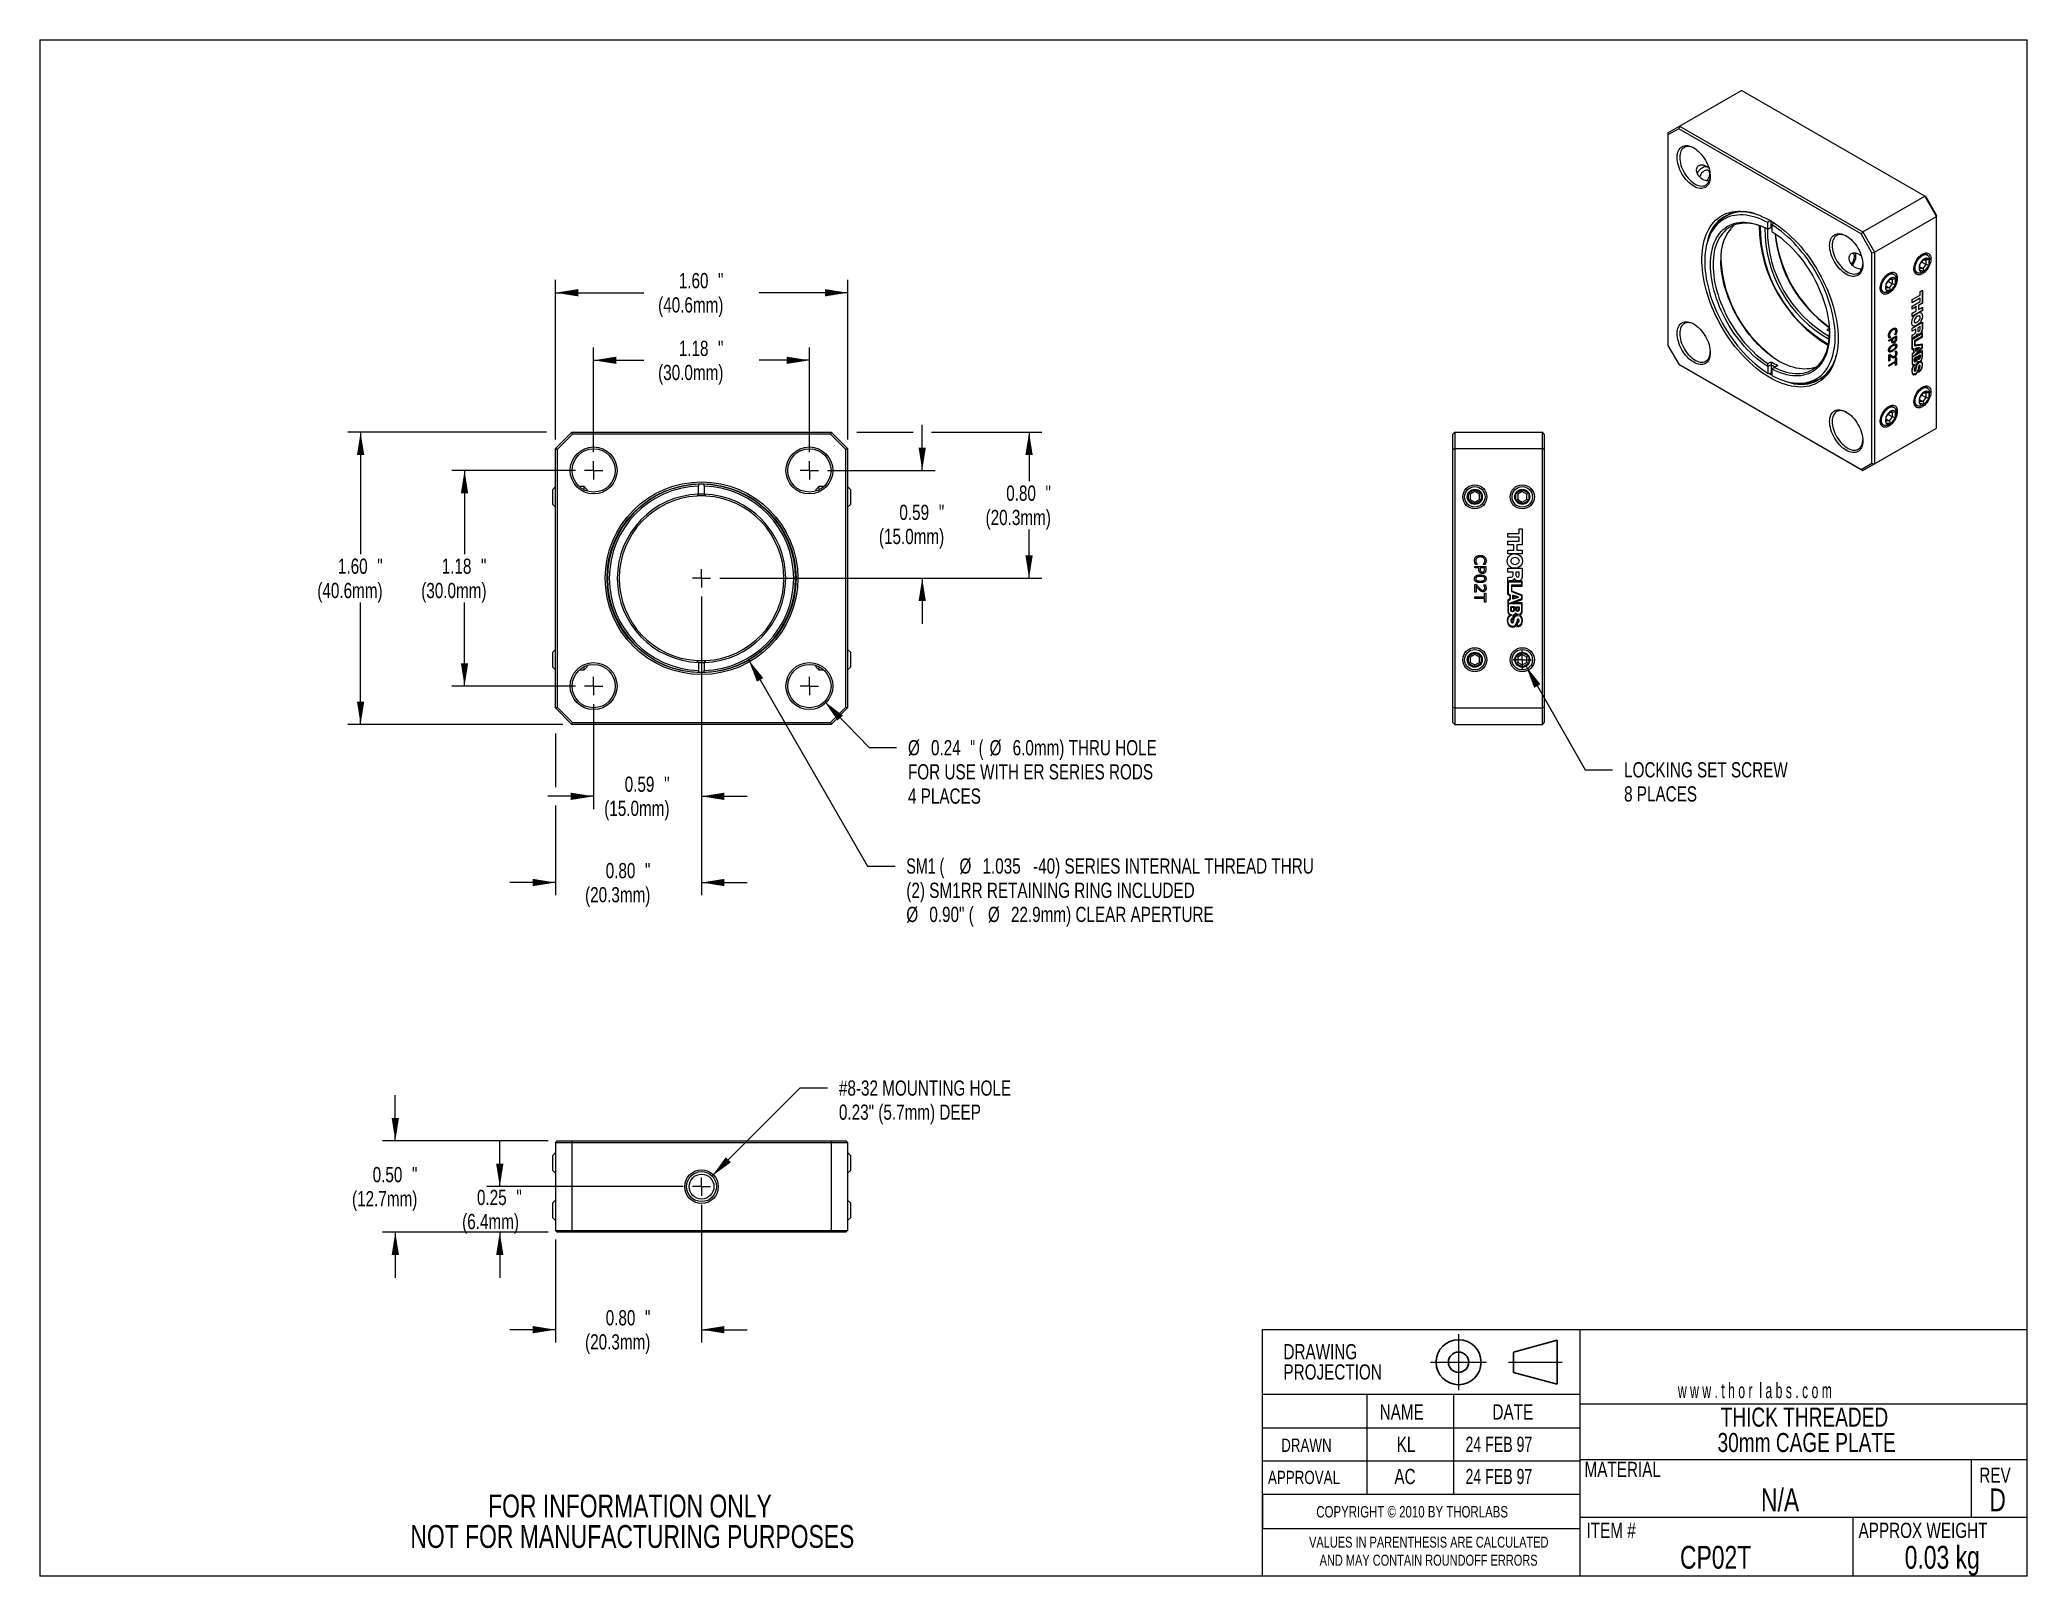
# Model space of a CAD drawing. Header units: inches. Extents: x 0.1 to 10.9, y 0 to 8.5.
import ezdxf

# ---------------------------------------------------------------- set-up
doc = ezdxf.new("R2010")
doc.units = ezdxf.units.IN
doc.header["$MEASUREMENT"] = 0
doc.header["$PDSIZE"] = -1
doc.linetypes.add('CENTERX2', pattern=[0.8, 0.5, -0.1, 0.1, -0.1])
doc.styles.add('SLDTEXTSTYLE0', font='TXT', dxfattribs={"width": 0.75})
doc.styles.add('SLDTEXTSTYLE1', font='TXT', dxfattribs={"width": 0.694444})
doc.styles.add('SLDTEXTSTYLE2', font='TXT', dxfattribs={"width": 0.6})
doc.styles.add('SLDTEXTSTYLE3', font='TXT', dxfattribs={"width": 0.7})
doc.styles.add('SLDTEXTSTYLE4', font='TXT', dxfattribs={"width": 0.666667})
doc.dimstyles.new('SLDDIMSTYLE0', dxfattribs={"dimtxt": 0.083333, "dimasz": 0.125, "dimexe": 0, "dimexo": 0.0625, "dimgap": 0.020833, "dimtad": 0, "dimtih": 1, "dimtoh": 1, "dimrnd": 1e-09, "dimzin": 4, "dimdsep": 46, "dimtxsty": 'SLDTEXTSTYLE0', "dimsah": 1, "dimcen": 0.09, "dimadec": 0, "dimazin": 1, "dimtfac": 1, "dimtofl": 0, "dimtmove": 0, "dimatfit": 3, "dimfxl": 1, "dimfrac": 2, "dimtolj": 1, "dimtzin": 12, "dimarcsym": 0})
doc.dimstyles.new('SLDDIMSTYLE1', dxfattribs={"dimtxt": 0.083333, "dimasz": 0.125, "dimexe": 0, "dimexo": 0.0625, "dimgap": 0.020833, "dimtad": 0, "dimtih": 1, "dimtoh": 1, "dimrnd": 1e-09, "dimzin": 12, "dimdsep": 46, "dimtxsty": 'SLDTEXTSTYLE0', "dimsah": 1, "dimcen": 0.09, "dimadec": 0, "dimazin": 3, "dimtfac": 1, "dimtofl": 0, "dimtmove": 0, "dimatfit": 3, "dimfxl": 1, "dimfrac": 2, "dimtolj": 1, "dimtzin": 12, "dimarcsym": 0})
doc.dimstyles.new('SLDDIMSTYLE2', dxfattribs={"dimtxt": 0.083333, "dimasz": 0.125, "dimexe": 0, "dimexo": 0.0625, "dimgap": 0.020833, "dimtad": 0, "dimtih": 1, "dimtoh": 1, "dimdec": 3, "dimrnd": 1e-09, "dimzin": 12, "dimdsep": 46, "dimtxsty": 'SLDTEXTSTYLE0', "dimsah": 1, "dimcen": 0, "dimadec": 0, "dimazin": 3, "dimtfac": 1, "dimtdec": 3, "dimtofl": 0, "dimtmove": 0, "dimatfit": 3, "dimfxl": 1, "dimfrac": 2, "dimtolj": 1, "dimtzin": 12, "dimarcsym": 0})
doc.dimstyles.new('SLDDIMSTYLE3', dxfattribs={"dimtxt": 0.083333, "dimasz": 0.125, "dimexe": 0, "dimexo": 0.0625, "dimgap": 0.020833, "dimtad": 0, "dimtih": 1, "dimtoh": 1, "dimrnd": 1e-09, "dimzin": 12, "dimdsep": 46, "dimtxsty": 'SLDTEXTSTYLE0', "dimsah": 1, "dimcen": 0, "dimadec": 0, "dimazin": 3, "dimtfac": 1, "dimtofl": 0, "dimtmove": 0, "dimatfit": 3, "dimfxl": 1, "dimfrac": 2, "dimtolj": 1, "dimtzin": 12, "dimarcsym": 0})
doc.dimstyles.new('SLDDIMSTYLE4', dxfattribs={"dimtxt": 0.083333, "dimasz": 0.125, "dimexe": 0, "dimexo": 0.0625, "dimgap": 0.020833, "dimtad": 0, "dimtih": 1, "dimtoh": 1, "dimrnd": 1e-09, "dimzin": 4, "dimdsep": 46, "dimtxsty": 'SLDTEXTSTYLE0', "dimsah": 1, "dimcen": 0.09, "dimadec": 0, "dimazin": 1, "dimtfac": 1, "dimtmove": 0, "dimatfit": 0, "dimfxl": 1, "dimfrac": 2, "dimtolj": 1, "dimtzin": 12, "dimarcsym": 0})
doc.dimstyles.new('SLDDIMSTYLE5', dxfattribs={"dimtxt": 0.083333, "dimasz": 0.125, "dimexe": 0, "dimexo": 0.0625, "dimgap": 0.020833, "dimtad": 0, "dimtih": 1, "dimtoh": 1, "dimrnd": 1e-09, "dimzin": 12, "dimdsep": 46, "dimtxsty": 'SLDTEXTSTYLE0', "dimsah": 1, "dimcen": 0.09, "dimadec": 0, "dimazin": 3, "dimtfac": 1, "dimtmove": 0, "dimatfit": 0, "dimfxl": 1, "dimfrac": 2, "dimtolj": 1, "dimtzin": 12, "dimarcsym": 0})
doc.dimstyles.new('SLDDIMSTYLE6', dxfattribs={"dimtxt": 0.083333, "dimasz": 0.125, "dimexe": 0, "dimexo": 0.0625, "dimgap": 0.020833, "dimtad": 0, "dimtih": 1, "dimtoh": 1, "dimrnd": 1e-09, "dimzin": 12, "dimdsep": 46, "dimtxsty": 'SLDTEXTSTYLE0', "dimsah": 1, "dimcen": 0, "dimadec": 0, "dimazin": 3, "dimtfac": 1, "dimtofl": 0, "dimtmove": 0, "dimatfit": 3, "dimfxl": 1, "dimfrac": 2, "dimtolj": 1, "dimtzin": 12, "dimarcsym": 0})

msp = doc.modelspace()

# ---------------------------------------------------------------- texts
at = {"color": 7, "linetype": 'Continuous', "lineweight": 0}
for s, insert, char_height, attachment_point, style in [('w w w . t h o r  l a b s . c o m', (9.0316, 1.0943), 0.083333, 1, 'SLDTEXTSTYLE2'), ('NAME', (7.3987, 0.9772), 0.08333, 1, 'SLDTEXTSTYLE0'), ('DATE', (8.0163, 0.9772), 0.08333, 1, 'SLDTEXTSTYLE0'), ('DRAWN', (6.8595, 0.7895), 0.07292, 1, 'SLDTEXTSTYLE0'), ('KL', (7.492, 0.7999), 0.08333, 1, 'SLDTEXTSTYLE0'), ('24 FEB 97', (7.8687, 0.7999), 0.08333, 1, 'SLDTEXTSTYLE1'), ('MATERIAL', (8.5205, 0.6624), 0.08333, 1, 'SLDTEXTSTYLE0'), ('APPROVAL', (6.7872, 0.6133), 0.07292, 1, 'SLDTEXTSTYLE0'), ('AC', (7.4794, 0.6237), 0.08333, 1, 'SLDTEXTSTYLE0'), ('24 FEB 97', (7.8687, 0.6237), 0.08333, 1, 'SLDTEXTSTYLE1'), ('REV', (10.682, 0.6309), 0.08333, 1, 'SLDTEXTSTYLE0'), ('N/A', (9.5912, 0.5162), 0.125, 2, 'SLDTEXTSTYLE0'), ('D', (10.7821, 0.5162), 0.125, 2, 'SLDTEXTSTYLE0'), ('COPYRIGHT © 2010 BY THORLABS', (7.0519, 0.42), 0.0625, 1, 'SLDTEXTSTYLE0'), ('ITEM #', (8.5315, 0.3287), 0.08333, 1, 'SLDTEXTSTYLE0'), ('APPROX WEIGHT', (10.0209, 0.3287), 0.083333, 1, 'SLDTEXTSTYLE0'), ('CP02T', (9.2381, 0.202), 0.125, 2, 'SLDTEXTSTYLE0'), ('0.03 kg', (10.479, 0.202), 0.125, 2, 'SLDTEXTSTYLE0')]:
    msp.add_mtext(s, dxfattribs=dict(at, insert=insert, char_height=char_height, attachment_point=attachment_point, style=style))

# ---------------------------------------------------------------- blocks, each defined once
blk = doc.blocks.new('Third Angle Projection Block')
at = {"color": 7, "linetype": 'CENTERX2', "lineweight": 0}
for p, q in [((3.995, 0.938), (3.995, 0.554)), ((3.803, 0.746), (4.187, 0.746)), ((4.336, 0.746), (4.703, 0.746))]:
    blk.add_line(p, q, dxfattribs=at)
at = {"color": 7, "linetype": 'Continuous', "lineweight": 30}
for p, q in [((4.67, 0.896), (4.37, 0.815)), ((4.67, 0.596), (4.67, 0.896)), ((4.37, 0.815), (4.37, 0.676)), ((4.37, 0.676), (4.67, 0.596))]:
    blk.add_line(p, q, dxfattribs=at)
for radius in [0.154, 0.0696]:
    blk.add_circle((3.995, 0.746), radius, dxfattribs=at)
at = {"color": 7, "linetype": 'Continuous', "lineweight": 0}
blk.add_point((3.995, 0.746), dxfattribs=at)
blk = doc.blocks.new('SW_NOTE_0')
at = {"color": 0, "linetype": 'Continuous', "lineweight": 0, "char_height": 0.06, "attachment_point": 2, "style": 'SLDTEXTSTYLE0'}
for s, insert in [('VALUES IN PARENTHESIS ARE CALCULATED', (0.784, 0.077)), ('AND MAY CONTAIN ROUNDOFF ERRORS', (0.783, -0.022))]:
    blk.add_mtext(s, dxfattribs=dict(at, insert=insert))
blk = doc.blocks.new('SW_NOTE_1')
at = {"color": 0, "linetype": 'Continuous', "lineweight": 0, "char_height": 0.0833, "attachment_point": 1, "style": 'SLDTEXTSTYLE0'}
for s, insert in [('DRAWING', (0, 0.107)), ('PROJECTION', (0, -0.004))]:
    blk.add_mtext(s, dxfattribs=dict(at, insert=insert))
blk = doc.blocks.new('SW_NOTE_2')
at = {"color": 0, "linetype": 'Continuous', "lineweight": 0, "char_height": 0.125, "attachment_point": 2, "style": 'SLDTEXTSTYLE0'}
for s, insert in [('FOR INFORMATION ONLY', (0.986, 0.161)), ('NOT FOR MANUFACTURING PURPOSES', (0.999, -0.006))]:
    blk.add_mtext(s, dxfattribs=dict(at, insert=insert))
blk = doc.blocks.new('SW_NOTE_3')
at = {"color": 0, "linetype": 'Continuous', "lineweight": 0, "char_height": 0.10417, "attachment_point": 2, "style": 'SLDTEXTSTYLE0'}
for s, insert in [('THICK THREADED', (0.55, 0.134)), ('30mm CAGE PLATE', (0.562, -0.005))]:
    blk.add_mtext(s, dxfattribs=dict(at, insert=insert))
blk = doc.blocks.new('*D6')
at = {"color": 7, "linetype": 'Continuous', "lineweight": 0}
for p, q in [((2.886, 6.261), (2.886, 7.135)), ((4.486, 6.261), (4.486, 7.135)), ((2.886, 7.065), (3.37, 7.065)), ((4.486, 7.065), (4.001, 7.065))]:
    blk.add_line(p, q, dxfattribs=at)
for points in [[(2.886, 7.065), (3.011, 7.045), (3.011, 7.085)], [(4.486, 7.065), (4.361, 7.085), (4.361, 7.045)]]:
    blk.add_solid(points, dxfattribs=at)
at = {"color": 7, "linetype": 'Continuous', "lineweight": 0, "char_height": 0.0833, "attachment_point": 1, "style": 'SLDTEXTSTYLE0'}
for s, insert in [('1.60', (3.561, 7.173)), ('"', (3.776, 7.173)), ('(40.6mm)', (3.448, 7.04))]:
    blk.add_mtext(s, dxfattribs=dict(at, insert=insert))
blk = doc.blocks.new('*D7')
at = {"color": 7, "linetype": 'Continuous', "lineweight": 0}
for p, q in [((2.836, 6.301), (1.749, 6.301)), ((1.819, 6.301), (1.819, 5.633)), ((1.819, 4.701), (1.819, 5.369)), ((2.926, 4.701), (1.749, 4.701))]:
    blk.add_line(p, q, dxfattribs=at)
for points in [[(1.819, 6.301), (1.799, 6.176), (1.839, 6.176)], [(1.819, 4.701), (1.839, 4.826), (1.799, 4.826)]]:
    blk.add_solid(points, dxfattribs=at)
at = {"color": 7, "linetype": 'Continuous', "lineweight": 0, "char_height": 0.0833, "attachment_point": 1, "style": 'SLDTEXTSTYLE0'}
for s, insert in [('1.60', (1.695, 5.609)), ('"', (1.91, 5.609)), ('(40.6mm)', (1.582, 5.476))]:
    blk.add_mtext(s, dxfattribs=dict(at, insert=insert))
blk = doc.blocks.new('*D8')
at = {"color": 7, "linetype": 'Continuous', "lineweight": 0}
for p, q in [((2.995, 6.092), (2.318, 6.092)), ((2.388, 6.092), (2.388, 5.633)), ((2.388, 4.911), (2.388, 5.369)), ((2.995, 4.911), (2.318, 4.911))]:
    blk.add_line(p, q, dxfattribs=at)
for points in [[(2.388, 6.092), (2.368, 5.967), (2.408, 5.967)], [(2.388, 4.911), (2.408, 5.036), (2.368, 5.036)]]:
    blk.add_solid(points, dxfattribs=at)
at = {"color": 7, "linetype": 'Continuous', "lineweight": 0, "char_height": 0.0833, "attachment_point": 1, "style": 'SLDTEXTSTYLE0'}
for s, insert in [('1.18', (2.263, 5.609)), ('"', (2.478, 5.609)), ('(30.0mm)', (2.151, 5.476))]:
    blk.add_mtext(s, dxfattribs=dict(at, insert=insert))
blk = doc.blocks.new('*D9')
at = {"color": 7, "linetype": 'Continuous', "lineweight": 0}
for p, q in [((3.095, 6.192), (3.095, 6.765)), ((4.276, 6.192), (4.276, 6.765)), ((3.095, 6.695), (3.37, 6.695)), ((4.276, 6.695), (4.001, 6.695))]:
    blk.add_line(p, q, dxfattribs=at)
for points in [[(3.095, 6.695), (3.22, 6.675), (3.22, 6.715)], [(4.276, 6.695), (4.151, 6.715), (4.151, 6.675)]]:
    blk.add_solid(points, dxfattribs=at)
at = {"color": 7, "linetype": 'Continuous', "lineweight": 0, "char_height": 0.0833, "attachment_point": 1, "style": 'SLDTEXTSTYLE0'}
for s, insert in [('1.18', (3.561, 6.802)), ('"', (3.776, 6.802)), ('(30.0mm)', (3.448, 6.67))]:
    blk.add_mtext(s, dxfattribs=dict(at, insert=insert))
blk = doc.blocks.new('*D10')
at = {"color": 7, "linetype": 'Continuous', "lineweight": 0}
for p, q in [((3.944, 5.053), (4.595, 3.925)), ((4.595, 3.925), (4.745, 3.925))]:
    blk.add_line(p, q, dxfattribs=at)
blk.add_solid([(3.944, 5.053), (3.989, 4.935), (4.024, 4.955)], dxfattribs=at)
at = {"color": 7, "linetype": 'Continuous', "lineweight": 0, "attachment_point": 1}
for s, insert, char_height, style in [('SM1 (', (4.807, 3.967), 0.0833, 'SLDTEXTSTYLE3'), ('%%c', (5.098, 3.967), 0.0833, 'SLDTEXTSTYLE0'), ('1.035', (5.224, 3.967), 0.0833, 'SLDTEXTSTYLE0'), ('-40) SERIES INTERNAL THREAD THRU', (5.501, 3.967), 0.08333, 'SLDTEXTSTYLE0'), ('(2) SM1RR RETAINING RING INCLUDED', (4.807, 3.834), 0.08333, 'SLDTEXTSTYLE0'), ('%%c', (4.807, 3.702), 0.0833, 'SLDTEXTSTYLE0'), ('0.90" (', (4.933, 3.702), 0.0833, 'SLDTEXTSTYLE0'), ('%%c', (5.254, 3.702), 0.0833, 'SLDTEXTSTYLE0'), ('22.9mm) CLEAR APERTURE', (5.38, 3.702), 0.08333, 'SLDTEXTSTYLE0')]:
    blk.add_mtext(s, dxfattribs=dict(at, insert=insert, char_height=char_height, style=style))
blk = doc.blocks.new('*D11')
at = {"color": 7, "linetype": 'Continuous', "lineweight": 0}
for p, q in [((4.359, 4.826), (4.604, 4.574)), ((4.604, 4.574), (4.754, 4.574))]:
    blk.add_line(p, q, dxfattribs=at)
blk.add_solid([(4.359, 4.826), (4.431, 4.722), (4.46, 4.75)], dxfattribs=at)
at = {"color": 7, "linetype": 'Continuous', "lineweight": 0, "attachment_point": 1}
for s, insert, char_height, style in [('%%c', (4.816, 4.615), 0.0833, 'SLDTEXTSTYLE0'), ('0.24', (4.942, 4.615), 0.0833, 'SLDTEXTSTYLE0'), ('" (', (5.157, 4.615), 0.0833, 'SLDTEXTSTYLE4'), ('%%c', (5.263, 4.615), 0.0833, 'SLDTEXTSTYLE0'), ('6.0mm) THRU HOLE', (5.389, 4.615), 0.08333, 'SLDTEXTSTYLE0'), ('FOR USE WITH ER SERIES RODS', (4.816, 4.483), 0.08333, 'SLDTEXTSTYLE0'), ('4 PLACES', (4.816, 4.35), 0.0833, 'SLDTEXTSTYLE0')]:
    blk.add_mtext(s, dxfattribs=dict(at, insert=insert, char_height=char_height, style=style))
blk = doc.blocks.new('*D12')
at = {"color": 7, "linetype": 'Continuous', "lineweight": 0}
for p, q in [((3.686, 5.401), (3.686, 3.765)), ((2.886, 4.651), (2.886, 4.357)), ((2.886, 4.257), (2.886, 3.765)), ((2.886, 3.835), (2.636, 3.835)), ((3.686, 3.835), (3.936, 3.835))]:
    blk.add_line(p, q, dxfattribs=at)
for points in [[(2.886, 3.835), (2.761, 3.855), (2.761, 3.815)], [(3.686, 3.835), (3.811, 3.815), (3.811, 3.855)]]:
    blk.add_solid(points, dxfattribs=at)
at = {"color": 7, "linetype": 'Continuous', "lineweight": 0, "char_height": 0.0833, "attachment_point": 1, "style": 'SLDTEXTSTYLE0'}
for s, insert in [('0.80', (3.161, 3.942)), ('"', (3.376, 3.942)), ('(20.3mm)', (3.048, 3.81))]:
    blk.add_mtext(s, dxfattribs=dict(at, insert=insert))
blk = doc.blocks.new('*D13')
at = {"color": 7, "linetype": 'Continuous', "lineweight": 0}
for p, q in [((4.536, 6.301), (4.844, 6.301)), ((4.944, 6.301), (5.549, 6.301)), ((5.479, 6.301), (5.479, 6.033)), ((5.479, 5.501), (5.479, 5.769)), ((3.786, 5.501), (5.549, 5.501))]:
    blk.add_line(p, q, dxfattribs=at)
for points in [[(5.479, 6.301), (5.459, 6.176), (5.499, 6.176)], [(5.479, 5.501), (5.499, 5.626), (5.459, 5.626)]]:
    blk.add_solid(points, dxfattribs=at)
at = {"color": 7, "linetype": 'Continuous', "lineweight": 0, "char_height": 0.0833, "attachment_point": 1, "style": 'SLDTEXTSTYLE0'}
for s, insert in [('0.80', (5.354, 6.009)), ('"', (5.569, 6.009)), ('(20.3mm)', (5.241, 5.876))]:
    blk.add_mtext(s, dxfattribs=dict(at, insert=insert))
blk = doc.blocks.new('*D14')
at = {"color": 7, "linetype": 'Continuous', "lineweight": 0}
for p, q in [((3.686, 5.401), (3.686, 4.237)), ((3.095, 4.811), (3.095, 4.237)), ((3.095, 4.307), (2.845, 4.307)), ((3.686, 4.307), (3.936, 4.307))]:
    blk.add_line(p, q, dxfattribs=at)
for points in [[(3.095, 4.307), (2.97, 4.327), (2.97, 4.287)], [(3.686, 4.307), (3.811, 4.287), (3.811, 4.327)]]:
    blk.add_solid(points, dxfattribs=at)
at = {"color": 7, "linetype": 'Continuous', "lineweight": 0, "char_height": 0.0833, "attachment_point": 1, "style": 'SLDTEXTSTYLE0'}
for s, insert in [('0.59', (3.265, 4.415)), ('"', (3.481, 4.415)), ('(15.0mm)', (3.153, 4.283))]:
    blk.add_mtext(s, dxfattribs=dict(at, insert=insert))
blk = doc.blocks.new('*D15')
at = {"color": 7, "linetype": 'Continuous', "lineweight": 0}
for p, q in [((4.894, 6.092), (4.894, 6.342)), ((4.376, 6.092), (4.964, 6.092)), ((3.786, 5.501), (4.964, 5.501)), ((4.894, 5.501), (4.894, 5.251))]:
    blk.add_line(p, q, dxfattribs=at)
for points in [[(4.894, 6.092), (4.914, 6.217), (4.874, 6.217)], [(4.894, 5.501), (4.874, 5.376), (4.914, 5.376)]]:
    blk.add_solid(points, dxfattribs=at)
at = {"color": 7, "linetype": 'Continuous', "lineweight": 0, "char_height": 0.0833, "attachment_point": 1, "style": 'SLDTEXTSTYLE0'}
for s, insert in [('0.59', (4.769, 5.904)), ('"', (4.985, 5.904)), ('(15.0mm)', (4.657, 5.772))]:
    blk.add_mtext(s, dxfattribs=dict(at, insert=insert))
blk = doc.blocks.new('SW_CENTERMARKSYMBOL_0')
at = {"color": 0, "linetype": 'Continuous', "lineweight": 0}
for q in [(-0.05, 0), (0, 0.05), (0, -0.05), (0.05, 0)]:
    blk.add_line((0, 0), q, dxfattribs=at)
blk = doc.blocks.new('SW_CENTERMARKSYMBOL_1')
at = {"color": 0, "linetype": 'Continuous', "lineweight": 0}
for q in [(-0.05, 0), (0, 0.05), (0, -0.05), (0.05, 0)]:
    blk.add_line((0, 0), q, dxfattribs=at)
blk = doc.blocks.new('SW_CENTERMARKSYMBOL_2')
at = {"color": 0, "linetype": 'Continuous', "lineweight": 0}
for q in [(-0.05, 0), (0, 0.05), (0, -0.05), (0.05, 0)]:
    blk.add_line((0, 0), q, dxfattribs=at)
blk = doc.blocks.new('SW_CENTERMARKSYMBOL_3')
at = {"color": 0, "linetype": 'Continuous', "lineweight": 0}
for q in [(-0.05, 0), (0, 0.05), (0, -0.05), (0.05, 0)]:
    blk.add_line((0, 0), q, dxfattribs=at)
blk = doc.blocks.new('SW_CENTERMARKSYMBOL_4')
at = {"color": 0, "linetype": 'Continuous', "lineweight": 0}
for q in [(-0.05, 0), (0, 0.05), (0, -0.05), (0.05, 0)]:
    blk.add_line((0, 0), q, dxfattribs=at)
blk = doc.blocks.new('*D21')
at = {"color": 7, "linetype": 'Continuous', "lineweight": 0}
for p, q in [((2.009, 2.42), (2.009, 2.67)), ((2.846, 2.42), (1.939, 2.42)), ((2.846, 1.92), (1.939, 1.92)), ((2.009, 1.92), (2.009, 1.67))]:
    blk.add_line(p, q, dxfattribs=at)
for points in [[(2.009, 2.42), (2.029, 2.545), (1.989, 2.545)], [(2.009, 1.92), (1.989, 1.795), (2.029, 1.795)]]:
    blk.add_solid(points, dxfattribs=at)
at = {"color": 7, "linetype": 'Continuous', "lineweight": 0, "char_height": 0.0833, "attachment_point": 1, "style": 'SLDTEXTSTYLE0'}
for s, insert in [('0.50', (1.885, 2.277)), ('"', (2.1, 2.277)), ('(12.7mm)', (1.772, 2.145))]:
    blk.add_mtext(s, dxfattribs=dict(at, insert=insert))
blk = doc.blocks.new('*D22')
at = {"color": 7, "linetype": 'Continuous', "lineweight": 0}
for p, q in [((2.581, 2.17), (2.581, 2.42)), ((3.586, 2.17), (2.511, 2.17)), ((2.846, 1.92), (2.511, 1.92)), ((2.581, 1.92), (2.581, 1.67))]:
    blk.add_line(p, q, dxfattribs=at)
for points in [[(2.581, 2.17), (2.601, 2.295), (2.561, 2.295)], [(2.581, 1.92), (2.561, 1.795), (2.601, 1.795)]]:
    blk.add_solid(points, dxfattribs=at)
at = {"color": 7, "linetype": 'Continuous', "lineweight": 0, "char_height": 0.0833, "attachment_point": 1, "style": 'SLDTEXTSTYLE0'}
for s, insert in [('0.25', (2.456, 2.152)), ('"', (2.672, 2.152)), ('(6.4mm)', (2.375, 2.02))]:
    blk.add_mtext(s, dxfattribs=dict(at, insert=insert))
blk = doc.blocks.new('*D23')
at = {"color": 7, "linetype": 'Continuous', "lineweight": 0}
for p, q in [((3.686, 2.07), (3.686, 1.316)), ((2.886, 1.88), (2.886, 1.316)), ((2.886, 1.386), (2.636, 1.386)), ((3.686, 1.386), (3.936, 1.386))]:
    blk.add_line(p, q, dxfattribs=at)
for points in [[(2.886, 1.386), (2.761, 1.406), (2.761, 1.366)], [(3.686, 1.386), (3.811, 1.366), (3.811, 1.406)]]:
    blk.add_solid(points, dxfattribs=at)
at = {"color": 7, "linetype": 'Continuous', "lineweight": 0, "char_height": 0.0833, "attachment_point": 1, "style": 'SLDTEXTSTYLE0'}
for s, insert in [('0.80', (3.161, 1.493)), ('"', (3.376, 1.493)), ('(20.3mm)', (3.048, 1.361))]:
    blk.add_mtext(s, dxfattribs=dict(at, insert=insert))
blk = doc.blocks.new('*D24')
at = {"color": 7, "linetype": 'Continuous', "lineweight": 0}
for p, q in [((3.744, 2.228), (4.226, 2.71)), ((4.226, 2.71), (4.376, 2.71))]:
    blk.add_line(p, q, dxfattribs=at)
blk.add_solid([(3.744, 2.228), (3.846, 2.302), (3.818, 2.33)], dxfattribs=at)
at = {"color": 7, "linetype": 'Continuous', "lineweight": 0, "char_height": 0.08333, "attachment_point": 1, "style": 'SLDTEXTSTYLE0'}
for s, insert in [('#8-32 MOUNTING HOLE', (4.438, 2.751)), ('0.23" (5.7mm) DEEP', (4.438, 2.619))]:
    blk.add_mtext(s, dxfattribs=dict(at, insert=insert))
blk = doc.blocks.new('SW_CENTERMARKSYMBOL_5')
at = {"color": 0, "linetype": 'Continuous', "lineweight": 0}
for q in [(-0.05, 0), (0, 0.05), (0, -0.05), (0.05, 0)]:
    blk.add_line((0, 0), q, dxfattribs=at)
blk = doc.blocks.new('*D26')
at = {"color": 7, "linetype": 'Continuous', "lineweight": 0}
for p, q in [((8.2, 5.02), (8.524, 4.453)), ((8.524, 4.453), (8.674, 4.453))]:
    blk.add_line(p, q, dxfattribs=at)
blk.add_solid([(8.2, 5.02), (8.245, 4.901), (8.279, 4.921)], dxfattribs=at)
at = {"color": 7, "linetype": 'Continuous', "lineweight": 0, "attachment_point": 1, "style": 'SLDTEXTSTYLE0'}
for s, insert, char_height in [('LOCKING SET SCREW', (8.737, 4.494), 0.08333), ('8 PLACES', (8.737, 4.362), 0.0833)]:
    blk.add_mtext(s, dxfattribs=dict(at, insert=insert, char_height=char_height))
blk = doc.blocks.new('SW_CENTERMARKSYMBOL_6')
at = {"color": 0, "linetype": 'Continuous', "lineweight": 0}
for q in [(-0.05, 0), (0, 0.05), (0, -0.05), (0.05, 0)]:
    blk.add_line((0, 0), q, dxfattribs=at)

# ---------------------------------------------------------------- dimensions: what is measured, and where the dimension line sits
at = {"color": 7, "linetype": 'Continuous', "lineweight": 0}
for base, p1, p2, text, dimstyle, picture, middle in [((4.4856, 7.0653), (2.8856, 6.2111), (4.4856, 6.2111), '<>"\\P(40.6mm)', 'SLDDIMSTYLE0', '*D6', (3.6856, 7.0653)), ((4.2761, 6.6948), (3.095, 6.1417), (4.2761, 6.1417), '<>"\\P(30.0mm)', 'SLDDIMSTYLE1', '*D9', (3.6856, 6.6948)), ((2.8856, 3.835), (3.6856, 5.4511), (2.8856, 4.7911), '<>"\\P(20.3mm)', 'SLDDIMSTYLE4', '*D12', (3.2856, 3.835)), ((3.095, 4.3074), (3.6856, 5.4511), (3.095, 4.8606), '<>"\\P(15.0mm)', 'SLDDIMSTYLE5', '*D14', (3.3903, 4.3074)), ((3.6856, 1.3858), (2.8856, 1.9295), (3.6856, 2.1195), '<>"\\P(20.3mm)', 'SLDDIMSTYLE4', '*D23', (3.2856, 1.3858))]:
    dim = msp.add_linear_dim(base=base, p1=p1, p2=p2, text=text, dimstyle=dimstyle, dxfattribs=at)
    dim.commit()
    dim.dimension.update_dxf_attribs({"geometry": picture, "text_midpoint": middle, "dimtype": 160})
for base, p1, p2, text, dimstyle, picture, middle in [((4.8943, 6.0917), (3.7356, 5.5011), (4.3261, 6.0917), '<>"\\P(15.0mm)', 'SLDDIMSTYLE5', '*D15', (4.8943, 5.7964)), ((1.8194, 4.7011), (2.9756, 6.3011), (2.9756, 4.7011), '<>"\\P(40.6mm)', 'SLDDIMSTYLE0', '*D7', (1.8194, 5.5011)), ((5.4785, 5.5011), (4.3956, 6.3011), (3.7356, 5.5011), '<>"\\P(20.3mm)', 'SLDDIMSTYLE0', '*D13', (5.4785, 5.9011)), ((2.3879, 4.9106), (3.045, 6.0917), (3.045, 4.9106), '<>"\\P(30.0mm)', 'SLDDIMSTYLE1', '*D8', (2.3879, 5.5011)), ((2.0094, 1.9195), (2.8956, 2.4195), (2.8956, 1.9195), '<>"\\P(12.7mm)', 'SLDDIMSTYLE4', '*D21', (2.0094, 2.1695)), ((2.5811, 2.1695), (2.8956, 1.9195), (3.6356, 2.1695), '<>"\\P(6.4mm)', 'SLDDIMSTYLE5', '*D22', (2.5811, 2.0445))]:
    dim = msp.add_linear_dim(base=base, p1=p1, p2=p2, angle=90, text=text, dimstyle=dimstyle, dxfattribs=at)
    dim.commit()
    dim.dimension.update_dxf_attribs({"geometry": picture, "text_midpoint": middle, "dimtype": 160})
for p1, p2, text, dimstyle, picture, middle in [((3.427, 5.9494), (3.9441, 5.0529), 'SM1 (<>-40) SERIES INTERNAL THREAD THRU\\P(2) SM1RR RETAINING RING INCLUDED\\P%%c0.90" (%%c22.9mm) CLEAR APERTURE', 'SLDDIMSTYLE2', '*D10', (6.0653, 3.9253)), ((4.1935, 4.9955), (4.3587, 4.8256), '<>" (%%c6.0mm) THRU HOLE\\PFOR USE WITH ER SERIES RODS\\P4 PLACES', 'SLDDIMSTYLE3', '*D11', (5.6083, 4.5738))]:
    dim = msp.add_diameter_dim_2p(p1=p1, p2=p2, text=text, dimstyle=dimstyle, dxfattribs=at)
    dim.commit()
    dim.dimension.update_dxf_attribs({"geometry": picture, "text_midpoint": middle, "dimtype": 163})
for p1, p2, text, picture, middle in [((8.1594, 5.0907), (8.2001, 5.0195), 'LOCKING SET SCREW\\P8 PLACES', '*D26', (9.2922, 4.4527)), ((3.6276, 2.1115), (3.7435, 2.2275), '#8-32 MOUNTING HOLE\\P0.23" (5.7mm) DEEP', '*D24', (5.0643, 2.7099))]:
    dim = msp.add_diameter_dim_2p(p1=p1, p2=p2, text=text, dimstyle='SLDDIMSTYLE6', override={"dimpost": '<>'}, dxfattribs=at)
    dim.commit()
    dim.dimension.update_dxf_attribs({"geometry": picture, "text_midpoint": middle, "dimtype": 163})

# ---------------------------------------------------------------- linework, layer by layer
at = {"color": 7, "linetype": 'Continuous', "lineweight": 0}
for p, q in [((0.0622, 8.4506), (10.9445, 8.4506)), ((0.0622, 8.4506), (0.0622, 0.0356)), ((10.9445, 0.0356), (10.9445, 8.4506)), ((9.0408, 7.9773), (9.3802, 8.1733)), ((10.3843, 7.5936), (9.3802, 8.1733)), ((8.9772, 7.9406), (9.0408, 7.9773)), ((9.0367, 7.9634), (8.9772, 7.929)), ((9.0408, 7.9773), (9.0367, 7.9634)), ((10.0349, 7.3871), (9.0367, 7.9634)), ((9.0408, 7.9773), (10.0449, 7.3977)), ((8.9772, 7.9406), (8.9772, 7.929)), ((8.9772, 7.929), (8.9772, 6.7763)), ((9.1943, 7.7541), (9.1917, 7.7556)), ((9.1953, 7.7534), (9.2003, 7.7504)), ((9.2059, 7.7304), (9.2059, 7.7285)), ((9.2059, 7.7162), (9.2059, 7.7285)), ((10.0449, 7.3977), (10.3843, 7.5936)), ((10.448, 7.4834), (10.3843, 7.5936)), ((10.3885, 7.5912), (10.3843, 7.5936)), ((10.3885, 7.5912), (10.448, 7.4882)), ((9.316, 7.4979), (9.2906, 7.4833)), ((9.5421, 7.4228), (9.5244, 7.4126)), ((9.5245, 7.4129), (9.5244, 7.4126)), ((9.5344, 7.4613), (9.5245, 7.4489)), ((9.5245, 7.4129), (9.5245, 7.4489)), ((9.5245, 7.4129), (9.5422, 7.4231)), ((9.5245, 7.4129), (9.5245, 7.4129)), ((9.5421, 7.4231), (9.5421, 7.4572)), ((9.5422, 7.4231), (9.5421, 7.4231)), ((9.5422, 7.4231), (9.5421, 7.4228)), ((9.5464, 7.4205), (9.5421, 7.4228)), ((9.5464, 7.4362), (9.5562, 7.4484)), ((9.5464, 7.4362), (9.5464, 7.4003)), ((10.1085, 7.2875), (10.448, 7.4834)), ((10.448, 7.4882), (10.448, 7.4834)), ((10.448, 6.3239), (10.448, 7.4834)), ((9.2078, 7.3837), (9.2022, 7.3699)), ((10.0449, 7.3977), (10.0349, 7.3871)), ((10.0944, 7.2841), (10.0349, 7.3871)), ((10.0449, 7.3977), (10.1085, 7.2875)), ((10.0944, 7.2841), (10.1085, 7.2875)), ((10.0944, 6.1313), (10.0944, 7.2841)), ((10.1085, 7.2875), (10.1085, 6.128)), ((10.356, 7.219), (10.3808, 7.2498)), ((10.356, 7.186), (10.356, 7.219)), ((10.356, 7.2075), (10.3737, 7.1973)), ((10.356, 7.1989), (10.3737, 7.1973)), ((10.3808, 7.1838), (10.356, 7.186)), ((10.3674, 7.2331), (10.3914, 7.2193)), ((10.3702, 7.1772), (10.3808, 7.1833)), ((10.3737, 7.1973), (10.3914, 7.2193)), ((10.3808, 7.1838), (10.3737, 7.1973)), ((10.3914, 7.2429), (10.3763, 7.2442)), ((10.3808, 7.2498), (10.4055, 7.2476)), ((10.4055, 7.2146), (10.3808, 7.1838)), ((10.3982, 7.2714), (10.3911, 7.2755)), ((10.4055, 7.2476), (10.3914, 7.2429)), ((10.3914, 7.2193), (10.3914, 7.2429)), ((10.4055, 7.2146), (10.3914, 7.2193)), ((10.4055, 7.2476), (10.4055, 7.2146)), ((10.4098, 7.2335), (10.4098, 7.2458)), ((10.1722, 7.1129), (10.1969, 7.1437)), ((10.1722, 7.0799), (10.1722, 7.1129)), ((10.1722, 7.1014), (10.1899, 7.0912)), ((10.1722, 7.0928), (10.1899, 7.0912)), ((10.1969, 7.0777), (10.1722, 7.0799)), ((10.1835, 7.127), (10.2075, 7.1132)), ((10.1863, 7.0711), (10.1969, 7.0772)), ((10.1899, 7.0912), (10.2075, 7.1132)), ((10.1969, 7.0777), (10.1899, 7.0912)), ((10.2075, 7.1367), (10.1924, 7.1381)), ((10.1969, 7.1437), (10.2217, 7.1415)), ((10.2217, 7.1085), (10.1969, 7.0777)), ((10.2143, 7.1653), (10.2072, 7.1694)), ((10.2217, 7.1415), (10.2075, 7.1367)), ((10.2075, 7.1132), (10.2075, 7.1367)), ((10.2217, 7.1085), (10.2075, 7.1132)), ((10.2217, 7.1415), (10.2217, 7.1085)), ((10.2259, 7.1274), (10.2259, 7.1396)), ((10.3351, 7.1785), (10.3422, 7.1744)), ((10.3575, 7.0719), (10.3702, 7.0792)), ((10.3698, 7.079), (10.3698, 7.008)), ((10.3702, 7.0792), (10.3702, 7.0078)), ((10.1513, 7.0724), (10.1583, 7.0683)), ((10.3138, 7.0271), (10.3575, 7.0523)), ((10.3573, 7.0355), (10.3138, 7.0104)), ((10.3577, 7.0353), (10.3138, 7.01)), ((10.3138, 7.01), (10.3138, 7.0271)), ((10.3138, 6.9923), (10.3577, 7.0176)), ((10.3138, 6.9752), (10.3138, 6.9923)), ((10.3367, 6.9888), (10.3138, 6.9756)), ((10.3371, 6.9886), (10.3138, 6.9752)), ((10.3698, 6.9684), (10.3138, 6.936)), ((10.3702, 6.9682), (10.3138, 6.9356)), ((10.3138, 6.9527), (10.3371, 6.9661)), ((10.3367, 6.9888), (10.3371, 6.9886)), ((10.3371, 6.9661), (10.3371, 6.9886)), ((10.3698, 7.008), (10.3492, 6.9961)), ((10.3492, 6.9961), (10.3492, 6.9736)), ((10.3492, 6.9961), (10.3496, 6.9959)), ((10.3492, 6.9736), (10.3496, 6.9734)), ((10.3702, 7.0078), (10.3496, 6.9959)), ((10.3496, 6.9959), (10.3496, 6.9734)), ((10.3496, 6.9734), (10.3702, 6.9852)), ((10.3573, 7.0355), (10.3577, 7.0353)), ((10.3575, 7.0523), (10.3575, 7.0719)), ((10.3577, 7.0176), (10.3577, 7.0353)), ((10.3698, 7.008), (10.3702, 7.0078)), ((10.3698, 6.985), (10.3698, 6.9684)), ((10.3698, 6.9684), (10.3702, 6.9682)), ((10.3702, 6.9852), (10.3702, 6.9682)), ((9.8468, 6.8626), (9.8608, 6.8707)), ((9.8468, 6.8626), (9.861, 6.854)), ((10.2071, 6.8606), (10.2075, 6.8604)), ((10.2211, 6.8627), (10.2203, 6.8635)), ((10.2203, 6.8635), (10.2206, 6.8633)), ((10.2214, 6.8625), (10.2206, 6.8633)), ((10.2295, 6.8565), (10.2298, 6.8563)), ((10.3138, 6.9356), (10.3138, 6.9527)), ((10.3138, 6.8709), (10.3702, 6.9035)), ((10.3138, 6.8539), (10.3138, 6.8709)), ((10.334, 6.866), (10.3138, 6.8543)), ((10.3344, 6.8658), (10.3138, 6.8539)), ((10.3194, 6.884), (10.3188, 6.8842)), ((10.334, 6.866), (10.3344, 6.8658)), ((10.3344, 6.8528), (10.3344, 6.8658)), ((10.3413, 6.9514), (10.3413, 6.9514)), ((10.3416, 6.8874), (10.3416, 6.8874)), ((10.3416, 6.8874), (10.3419, 6.8872)), ((10.3416, 6.8874), (10.3419, 6.8872)), ((10.3419, 6.8872), (10.3419, 6.8872)), ((10.3581, 6.8798), (10.3453, 6.8725)), ((10.3453, 6.8725), (10.3453, 6.8582)), ((10.3453, 6.8725), (10.3457, 6.8723)), ((10.3584, 6.8796), (10.3457, 6.8723)), ((10.3457, 6.8723), (10.3457, 6.858)), ((10.3581, 6.8798), (10.3584, 6.8796)), ((10.3584, 6.866), (10.3584, 6.8796)), ((10.3698, 6.9033), (10.3698, 6.8703)), ((10.3702, 6.9035), (10.3702, 6.8701)), ((8.9772, 6.7763), (9.0367, 6.6733)), ((9.8616, 6.8543), (9.861, 6.854)), ((9.861, 6.854), (9.8611, 6.854)), ((9.8611, 6.854), (9.8616, 6.8536)), ((10.1863, 6.8054), (10.2287, 6.8299)), ((10.2015, 6.8084), (10.1863, 6.7996)), ((10.2019, 6.8082), (10.1863, 6.7992)), ((10.1863, 6.7992), (10.1863, 6.8054)), ((10.1951, 6.8202), (10.1886, 6.8165)), ((10.1955, 6.82), (10.189, 6.8163)), ((10.1897, 6.8339), (10.1901, 6.8337)), ((10.1897, 6.7529), (10.1901, 6.7527)), ((10.1917, 6.7477), (10.1921, 6.7475)), ((10.1939, 6.8481), (10.1943, 6.8479)), ((10.1943, 6.7639), (10.1947, 6.7637)), ((10.1951, 6.8207), (10.1951, 6.8202)), ((10.1951, 6.8207), (10.1955, 6.8205)), ((10.1951, 6.8202), (10.1955, 6.82)), ((10.1955, 6.8205), (10.1955, 6.82)), ((10.2015, 6.8084), (10.2019, 6.8082)), ((10.2019, 6.8017), (10.2019, 6.8082)), ((10.2236, 6.8211), (10.2064, 6.8112)), ((10.2064, 6.8112), (10.2064, 6.8058)), ((10.2064, 6.8112), (10.2067, 6.811)), ((10.2239, 6.8209), (10.2067, 6.811)), ((10.2067, 6.811), (10.2067, 6.8056)), ((10.209, 6.7969), (10.2093, 6.7967)), ((10.2155, 6.791), (10.2158, 6.7908)), ((10.2258, 6.8379), (10.2196, 6.8344)), ((10.2262, 6.8377), (10.2196, 6.834)), ((10.2196, 6.834), (10.2196, 6.8344)), ((10.2225, 6.778), (10.2201, 6.7788)), ((10.2201, 6.7788), (10.2205, 6.7786)), ((10.223, 6.7781), (10.2226, 6.7783)), ((10.2236, 6.8211), (10.2239, 6.8209)), ((10.2239, 6.8145), (10.2239, 6.8209)), ((10.2256, 6.785), (10.2261, 6.7846)), ((10.2257, 6.8027), (10.2261, 6.8025)), ((10.2258, 6.8379), (10.2262, 6.8377)), ((10.2284, 6.8297), (10.2284, 6.817)), ((10.2287, 6.8299), (10.2287, 6.8168)), ((10.2295, 6.7759), (10.2298, 6.7757)), ((10.3138, 6.7533), (10.3138, 6.8294)), ((10.3138, 6.7536), (10.3218, 6.7544)), ((10.3138, 6.7533), (10.3221, 6.7542)), ((10.3159, 6.8152), (10.3162, 6.815)), ((10.316, 6.8118), (10.367, 6.8413)), ((10.316, 6.7572), (10.316, 6.8118)), ((10.316, 6.8118), (10.3163, 6.8116)), ((10.316, 6.7572), (10.3163, 6.757)), ((10.3702, 6.8461), (10.3162, 6.815)), ((10.3163, 6.8116), (10.3674, 6.8411)), ((10.3163, 6.757), (10.3163, 6.8116)), ((10.3249, 6.7575), (10.3163, 6.757)), ((10.3674, 6.7646), (10.3198, 6.7163)), ((10.3218, 6.7544), (10.3221, 6.7542)), ((10.3221, 6.7542), (10.3221, 6.7384)), ((10.3246, 6.7387), (10.3246, 6.7575)), ((10.3249, 6.7384), (10.3249, 6.7575)), ((10.3674, 6.8257), (10.3279, 6.8029)), ((10.3279, 6.8029), (10.3279, 6.7746)), ((10.3279, 6.7748), (10.367, 6.7804)), ((10.3279, 6.7746), (10.3674, 6.7802)), ((10.3295, 6.8008), (10.3698, 6.8241)), ((10.3295, 6.7782), (10.3295, 6.8008)), ((10.3295, 6.8008), (10.3299, 6.8006)), ((10.3295, 6.7782), (10.3299, 6.778)), ((10.3299, 6.8006), (10.3702, 6.8239)), ((10.3299, 6.778), (10.3299, 6.8006)), ((10.3702, 6.7837), (10.3299, 6.778)), ((10.3539, 6.7657), (10.3335, 6.7616)), ((10.3536, 6.7635), (10.3335, 6.7446)), ((10.3539, 6.7633), (10.3335, 6.7441)), ((10.3335, 6.7441), (10.3335, 6.7616)), ((10.3346, 6.7283), (10.3698, 6.7637)), ((10.3349, 6.7281), (10.3702, 6.7635)), ((10.3702, 6.7484), (10.3349, 6.7281)), ((10.3482, 6.7618), (10.3359, 6.7593)), ((10.3359, 6.7593), (10.3359, 6.7502)), ((10.3359, 6.7593), (10.3362, 6.7591)), ((10.3359, 6.7502), (10.3362, 6.75)), ((10.3485, 6.7616), (10.3362, 6.7591)), ((10.3362, 6.75), (10.3485, 6.7616)), ((10.3362, 6.7591), (10.3362, 6.75)), ((10.3397, 6.8402), (10.3396, 6.8401)), ((10.3396, 6.8401), (10.3399, 6.8399)), ((10.3397, 6.8402), (10.3401, 6.84)), ((10.3401, 6.84), (10.3399, 6.8399)), ((10.3482, 6.7618), (10.3485, 6.7616)), ((10.3536, 6.7657), (10.3536, 6.7635)), ((10.3536, 6.7635), (10.3539, 6.7633)), ((10.3539, 6.7657), (10.3539, 6.7633)), ((10.367, 6.8413), (10.3674, 6.8411)), ((10.367, 6.7804), (10.3674, 6.7802)), ((10.3674, 6.8411), (10.3674, 6.8257)), ((10.3674, 6.7802), (10.3674, 6.7646)), ((10.3698, 6.8241), (10.3698, 6.8459)), ((10.3698, 6.8241), (10.3702, 6.8239)), ((10.3698, 6.7637), (10.3698, 6.7836)), ((10.3698, 6.7637), (10.3702, 6.7635)), ((10.3698, 6.7198), (10.3698, 6.7482)), ((10.3702, 6.8239), (10.3702, 6.8461)), ((10.3702, 6.7635), (10.3702, 6.7837)), ((10.3702, 6.7196), (10.3702, 6.7484)), ((9.0367, 6.6733), (10.0349, 6.097)), ((9.0367, 6.6733), (9.0408, 6.6709)), ((10.0449, 6.0912), (9.0408, 6.6709)), ((9.5244, 6.6773), (9.5421, 6.6875)), ((9.5245, 6.6605), (9.5244, 6.6773)), ((9.5422, 6.6707), (9.5245, 6.6605)), ((9.5245, 6.6605), (9.5245, 6.6246)), ((9.5245, 6.6605), (9.5245, 6.6605)), ((9.5421, 6.6875), (9.5422, 6.6707)), ((9.5421, 6.6707), (9.5422, 6.6707)), ((9.5421, 6.6707), (9.5421, 6.6266)), ((9.5606, 6.6563), (9.5464, 6.6478)), ((9.5464, 6.6478), (9.5464, 6.6119)), ((9.5464, 6.6478), (9.5464, 6.6478)), ((9.5783, 6.6665), (9.5606, 6.6563)), ((10.1863, 6.7242), (10.1922, 6.7276)), ((10.1863, 6.6907), (10.1863, 6.7242)), ((10.1908, 6.6937), (10.1863, 6.6911)), ((10.1912, 6.6935), (10.1863, 6.6907)), ((10.1863, 6.669), (10.2239, 6.6907)), ((10.2236, 6.6847), (10.1863, 6.6632)), ((10.2239, 6.6845), (10.1863, 6.6628)), ((10.1863, 6.6628), (10.1863, 6.669)), ((10.1908, 6.7203), (10.1908, 6.6937)), ((10.1908, 6.7203), (10.1912, 6.72)), ((10.1908, 6.6937), (10.1912, 6.6935)), ((10.1912, 6.72), (10.1912, 6.6935)), ((10.2022, 6.7201), (10.204, 6.7191)), ((10.2022, 6.7201), (10.2026, 6.7199)), ((10.2026, 6.7199), (10.2043, 6.7189)), ((10.2072, 6.746), (10.2076, 6.7458)), ((10.2092, 6.709), (10.2095, 6.7088)), ((10.2177, 6.7111), (10.2181, 6.7109)), ((10.2212, 6.7431), (10.2272, 6.7465)), ((10.2212, 6.7428), (10.2212, 6.7431)), ((10.2236, 6.6847), (10.2239, 6.6845)), ((10.2239, 6.7081), (10.2287, 6.7109)), ((10.2239, 6.6907), (10.2239, 6.7081)), ((10.2239, 6.6671), (10.2239, 6.6845)), ((10.2284, 6.6701), (10.2239, 6.6675)), ((10.2287, 6.6699), (10.2239, 6.6671)), ((10.2284, 6.7106), (10.2284, 6.6701)), ((10.2284, 6.6701), (10.2287, 6.6699)), ((10.2287, 6.7109), (10.2287, 6.6699)), ((10.2295, 6.7342), (10.2298, 6.734)), ((10.3221, 6.7384), (10.3138, 6.7299)), ((10.3138, 6.7299), (10.3138, 6.6811)), ((10.3159, 6.7292), (10.3246, 6.7387)), ((10.3159, 6.6861), (10.3159, 6.7292)), ((10.3159, 6.7292), (10.3162, 6.729)), ((10.3162, 6.729), (10.3249, 6.7384)), ((10.3162, 6.6859), (10.3162, 6.729)), ((10.3198, 6.7163), (10.3674, 6.7438)), ((10.3207, 6.7172), (10.367, 6.744)), ((10.3224, 6.6672), (10.3227, 6.667)), ((10.3246, 6.7387), (10.3249, 6.7384)), ((10.3395, 6.7136), (10.3252, 6.7054)), ((10.3252, 6.6902), (10.3252, 6.7054)), ((10.3365, 6.7094), (10.3273, 6.7041)), ((10.3273, 6.7041), (10.3273, 6.6927)), ((10.3273, 6.7041), (10.3276, 6.7039)), ((10.3368, 6.7092), (10.3276, 6.7039)), ((10.3276, 6.7039), (10.3276, 6.6925)), ((10.3336, 6.673), (10.3336, 6.6583)), ((10.3346, 6.7283), (10.3349, 6.7281)), ((10.3355, 6.6572), (10.3358, 6.657)), ((10.3356, 6.6577), (10.3356, 6.6726)), ((10.3356, 6.6726), (10.3359, 6.6724)), ((10.3356, 6.6577), (10.3359, 6.6575)), ((10.3359, 6.6575), (10.3359, 6.6724)), ((10.3365, 6.7094), (10.3368, 6.7092)), ((10.3368, 6.6978), (10.3368, 6.7092)), ((10.3391, 6.7134), (10.3391, 6.6986)), ((10.3395, 6.7136), (10.3395, 6.6984)), ((10.3466, 6.6872), (10.344, 6.6895)), ((10.3442, 6.6838), (10.3446, 6.6836)), ((10.3454, 6.7171), (10.3577, 6.7242)), ((10.3454, 6.7034), (10.3454, 6.7171)), ((10.3464, 6.687), (10.3468, 6.6867)), ((10.3547, 6.7198), (10.3475, 6.7157)), ((10.3475, 6.7157), (10.3475, 6.7062)), ((10.3475, 6.7157), (10.3479, 6.7155)), ((10.355, 6.7196), (10.3479, 6.7155)), ((10.3479, 6.7155), (10.3479, 6.706)), ((10.3488, 6.6828), (10.3491, 6.6826)), ((10.349, 6.6483), (10.3494, 6.6481)), ((10.3494, 6.6481), (10.3493, 6.63)), ((10.3497, 6.6526), (10.3501, 6.6524)), ((10.3517, 6.6351), (10.3517, 6.6505)), ((10.3517, 6.6505), (10.352, 6.6503)), ((10.352, 6.6349), (10.352, 6.6503)), ((10.354, 6.6648), (10.3535, 6.6651)), ((10.3547, 6.7198), (10.355, 6.7196)), ((10.355, 6.7101), (10.355, 6.7196)), ((10.3563, 6.6684), (10.3557, 6.6688)), ((10.3574, 6.724), (10.3574, 6.7107)), ((10.3577, 6.7242), (10.3577, 6.7105)), ((10.3596, 6.6885), (10.3599, 6.6883)), ((10.3638, 6.687), (10.3632, 6.6874)), ((10.367, 6.744), (10.3674, 6.7438)), ((10.3674, 6.7438), (10.3674, 6.7162)), ((9.5245, 6.6246), (9.5367, 6.6235)), ((9.5421, 6.6266), (9.5367, 6.6235)), ((9.6632, 6.5714), (9.6779, 6.5694)), ((9.8055, 6.5912), (9.8309, 6.6059)), ((10.3517, 6.6351), (10.352, 6.6349)), ((10.3982, 6.5431), (10.3911, 6.5471)), ((10.2143, 6.4369), (10.2072, 6.441)), ((10.3351, 6.4502), (10.3422, 6.4461)), ((10.356, 6.4907), (10.3808, 6.5214)), ((10.356, 6.4577), (10.356, 6.4907)), ((10.356, 6.4792), (10.3737, 6.469)), ((10.356, 6.4705), (10.3737, 6.469)), ((10.3808, 6.4554), (10.356, 6.4577)), ((10.3674, 6.5048), (10.3914, 6.4909)), ((10.3702, 6.4488), (10.3808, 6.455)), ((10.3737, 6.469), (10.3914, 6.4909)), ((10.3808, 6.4554), (10.3737, 6.469)), ((10.3914, 6.5145), (10.3763, 6.5159)), ((10.3808, 6.5214), (10.4055, 6.5192)), ((10.4055, 6.4862), (10.3808, 6.4554)), ((10.4055, 6.5192), (10.3914, 6.5145)), ((10.3914, 6.4909), (10.3914, 6.5145)), ((10.4055, 6.4862), (10.3914, 6.4909)), ((10.4055, 6.5192), (10.4055, 6.4862)), ((10.4098, 6.5052), (10.4098, 6.5174)), ((10.1085, 6.128), (10.448, 6.3239)), ((10.1513, 6.344), (10.1583, 6.3399)), ((10.1722, 6.3845), (10.1969, 6.4153)), ((10.1722, 6.3515), (10.1722, 6.3845)), ((10.1722, 6.373), (10.1899, 6.3628)), ((10.1722, 6.3644), (10.1899, 6.3628)), ((10.1969, 6.3493), (10.1722, 6.3515)), ((10.1835, 6.3987), (10.2075, 6.3848)), ((10.1863, 6.3427), (10.1969, 6.3488)), ((10.1899, 6.3628), (10.2075, 6.3848)), ((10.1969, 6.3493), (10.1899, 6.3628)), ((10.2075, 6.4084), (10.1924, 6.4097)), ((10.1969, 6.4153), (10.2217, 6.4131)), ((10.2217, 6.3801), (10.1969, 6.3493)), ((10.2217, 6.4131), (10.2075, 6.4084)), ((10.2075, 6.3848), (10.2075, 6.4084)), ((10.2217, 6.3801), (10.2075, 6.3848)), ((10.2217, 6.4131), (10.2217, 6.3801)), ((10.2259, 6.399), (10.2259, 6.4113)), ((10.3843, 6.2872), (10.448, 6.3239)), ((2.8856, 6.2111), (2.9756, 6.3011)), ((2.8856, 4.7911), (2.8856, 6.2111)), ((2.8856, 6.2111), (2.8956, 6.207)), ((2.9797, 6.2911), (2.8956, 6.207)), ((2.8956, 6.207), (2.8956, 4.7953)), ((2.9756, 6.3011), (4.3956, 6.3011)), ((2.9756, 6.3011), (2.9797, 6.2911)), ((4.3914, 6.2911), (2.9797, 6.2911)), ((4.3956, 6.3011), (4.3914, 6.2911)), ((4.4756, 6.207), (4.3914, 6.2911)), ((4.3956, 6.3011), (4.4856, 6.2111)), ((4.4756, 6.207), (4.4856, 6.2111)), ((4.4756, 4.7953), (4.4756, 6.207)), ((4.4856, 6.2111), (4.4856, 4.7911)), ((7.8097, 6.3011), (7.7997, 6.2911)), ((7.7997, 6.207), (7.7997, 6.2911)), ((7.7997, 6.207), (7.8097, 6.2111)), ((7.7997, 4.7953), (7.7997, 6.207)), ((7.8097, 6.3011), (7.8097, 6.2111)), ((7.8097, 6.3011), (8.2897, 6.3011)), ((7.8097, 6.2111), (7.8097, 4.7911)), ((7.8097, 6.2111), (8.2897, 6.2111)), ((8.2897, 6.2111), (8.2897, 6.3011)), ((8.2997, 6.2911), (8.2897, 6.3011)), ((8.2897, 4.7911), (8.2897, 6.2111)), ((8.2997, 6.207), (8.2897, 6.2111)), ((8.2997, 6.2911), (8.2997, 6.207)), ((8.2997, 6.207), (8.2997, 4.7953)), ((10.0449, 6.0912), (10.3843, 6.2872)), ((10.0349, 6.097), (10.0944, 6.1313)), ((10.0349, 6.097), (10.0449, 6.0912)), ((10.1085, 6.128), (10.0449, 6.0912)), ((10.0944, 6.1313), (10.1085, 6.128)), ((2.8856, 6.0031), (2.8706, 5.9881)), ((2.8706, 5.9061), (2.8706, 5.9881)), ((3.0431, 6.0031), (3.0163, 6.0031)), ((3.0581, 5.9881), (3.0431, 6.0031)), ((3.0431, 5.9852), (3.0431, 6.0031)), ((3.0581, 5.9881), (3.0581, 5.9791)), ((3.6696, 6.0159), (3.6696, 6.0059)), ((3.6696, 5.9618), (3.6696, 6.0059)), ((3.7006, 6.0059), (3.7006, 6.0159)), ((3.7006, 6.0059), (3.7006, 5.9619)), ((4.3281, 6.0031), (4.3131, 5.9881)), ((4.3131, 5.9791), (4.3131, 5.9881)), ((4.3549, 6.0031), (4.3281, 6.0031)), ((4.3281, 6.0031), (4.3281, 5.9852)), ((4.5006, 5.9881), (4.4856, 6.0031)), ((4.5006, 5.9881), (4.5006, 5.9061)), ((7.8847, 5.9673), (7.9197, 5.9875)), ((7.9197, 5.9875), (7.9547, 5.9673)), ((7.9197, 5.976), (7.9197, 5.9875)), ((8.1447, 5.9673), (8.1797, 5.9875)), ((8.1797, 5.976), (8.1797, 5.9875)), ((8.1797, 5.9875), (8.2147, 5.9673)), ((2.8706, 5.9061), (2.8856, 5.8911)), ((3.6696, 5.9618), (3.6594, 5.9514)), ((3.6696, 5.9618), (3.6696, 5.9618)), ((3.7107, 5.9514), (3.7006, 5.9619)), ((3.7006, 5.9619), (3.7006, 5.9619)), ((4.4856, 5.8911), (4.5006, 5.9061)), ((7.8847, 5.9269), (7.8847, 5.9673)), ((7.8947, 5.9616), (7.8847, 5.9673)), ((7.8947, 5.9327), (7.8847, 5.9269)), ((7.9197, 5.9067), (7.8847, 5.9269)), ((7.9197, 5.976), (7.8947, 5.9616)), ((7.8947, 5.9616), (7.8947, 5.9327)), ((7.8947, 5.9327), (7.9197, 5.9183)), ((7.9447, 5.9616), (7.9197, 5.976)), ((7.9197, 5.9183), (7.9447, 5.9327)), ((7.9547, 5.9269), (7.9197, 5.9067)), ((7.9197, 5.9067), (7.9197, 5.9183)), ((7.9547, 5.9673), (7.9447, 5.9616)), ((7.9447, 5.9327), (7.9447, 5.9616)), ((7.9547, 5.9269), (7.9447, 5.9327)), ((7.9547, 5.9673), (7.9547, 5.9269)), ((8.1447, 5.9269), (8.1447, 5.9673)), ((8.1547, 5.9616), (8.1447, 5.9673)), ((8.1547, 5.9327), (8.1447, 5.9269)), ((8.1797, 5.9067), (8.1447, 5.9269)), ((8.1797, 5.976), (8.1547, 5.9616)), ((8.1547, 5.9616), (8.1547, 5.9327)), ((8.1547, 5.9327), (8.1797, 5.9183)), ((8.2047, 5.9616), (8.1797, 5.976)), ((8.1797, 5.9183), (8.2047, 5.9327)), ((8.2147, 5.9269), (8.1797, 5.9067)), ((8.1797, 5.9067), (8.1797, 5.9183)), ((8.2147, 5.9673), (8.2047, 5.9616)), ((8.2047, 5.9327), (8.2047, 5.9616)), ((8.2147, 5.9269), (8.2047, 5.9327)), ((8.2147, 5.9673), (8.2147, 5.9269)), ((8.1618, 5.7711), (8.1797, 5.7711)), ((8.1618, 5.7472), (8.1618, 5.7711)), ((8.1797, 5.7711), (8.1797, 5.6836)), ((8.0999, 5.7472), (8.1618, 5.7472)), ((8.0999, 5.7262), (8.0999, 5.7472)), ((8.162, 5.7262), (8.0999, 5.7262)), ((8.0999, 5.7045), (8.162, 5.7045)), ((8.0999, 5.6836), (8.0999, 5.7045)), ((8.1329, 5.6836), (8.0999, 5.6836)), ((8.1329, 5.656), (8.1329, 5.6836)), ((8.1506, 5.6836), (8.1506, 5.656)), ((8.1797, 5.6836), (8.1506, 5.6836)), ((8.162, 5.7045), (8.162, 5.7262)), ((7.9197, 5.5658), (7.9797, 5.5658)), ((7.9197, 5.5582), (7.9197, 5.5658)), ((7.9417, 5.5582), (7.9197, 5.5582)), ((7.9326, 5.5772), (7.9235, 5.5772)), ((7.9326, 5.5778), (7.9326, 5.5772)), ((7.9417, 5.5503), (7.9417, 5.5582)), ((7.9486, 5.5582), (7.9486, 5.5515)), ((7.9729, 5.5582), (7.9486, 5.5582)), ((7.9668, 5.5772), (7.9668, 5.5778)), ((7.9761, 5.5772), (7.9668, 5.5772)), ((7.9729, 5.5504), (7.9729, 5.5582)), ((7.9797, 5.5658), (7.9797, 5.5497)), ((8.0999, 5.656), (8.1329, 5.656)), ((8.0999, 5.6351), (8.0999, 5.656)), ((8.1797, 5.6351), (8.0999, 5.6351)), ((8.0999, 5.5559), (8.1797, 5.5559)), ((8.0999, 5.535), (8.0999, 5.5559)), ((8.1397, 5.556), (8.1397, 5.556)), ((8.1506, 5.656), (8.1797, 5.656)), ((8.1797, 5.656), (8.1797, 5.6351)), ((8.1797, 5.5559), (8.1797, 5.515)), ((7.9197, 5.4663), (7.9281, 5.4663)), ((7.9197, 5.4253), (7.9197, 5.4663)), ((7.9265, 5.4578), (7.9265, 5.4253)), ((7.9691, 5.4648), (7.9775, 5.4648)), ((7.9691, 5.4644), (7.9691, 5.4648)), ((8.1291, 5.535), (8.0999, 5.535)), ((8.0999, 5.4119), (8.0999, 5.5051)), ((8.1797, 5.4856), (8.1034, 5.4857)), ((8.1035, 5.4146), (8.1035, 5.4814)), ((8.1035, 5.4814), (8.1757, 5.4814)), ((8.1199, 5.4626), (8.1199, 5.428)), ((8.1757, 5.4626), (8.1199, 5.4626)), ((8.1227, 5.4307), (8.1227, 5.4585)), ((8.1227, 5.4585), (8.1797, 5.4585)), ((8.1291, 5.5192), (8.1291, 5.535)), ((8.1371, 5.4995), (8.1369, 5.4995)), ((8.1451, 5.535), (8.1451, 5.5175)), ((8.1631, 5.535), (8.1451, 5.535)), ((8.1631, 5.5184), (8.1631, 5.535)), ((8.1757, 5.4814), (8.1757, 5.4626)), ((8.1797, 5.4585), (8.1797, 5.4856)), ((7.9265, 5.4253), (7.9197, 5.4253)), ((7.9197, 5.3987), (7.9729, 5.3987)), ((7.9197, 5.3911), (7.9197, 5.3987)), ((7.9729, 5.3911), (7.9197, 5.3911)), ((7.9729, 5.42), (7.9797, 5.42)), ((7.9729, 5.3987), (7.9729, 5.42)), ((7.9729, 5.3699), (7.9729, 5.3911)), ((7.9797, 5.3699), (7.9729, 5.3699)), ((7.9797, 5.42), (7.9797, 5.3699)), ((8.0999, 5.4119), (8.1117, 5.4071)), ((8.1117, 5.3877), (8.0999, 5.3832)), ((8.0999, 5.3832), (8.0999, 5.3234)), ((8.1034, 5.3804), (8.1157, 5.3858)), ((8.1034, 5.3276), (8.1034, 5.3804)), ((8.1157, 5.4091), (8.1035, 5.4146)), ((8.1757, 5.3878), (8.1084, 5.3623)), ((8.1084, 5.3623), (8.1757, 5.3623)), ((8.1117, 5.4071), (8.1117, 5.3877)), ((8.1157, 5.3858), (8.1157, 5.4091)), ((8.1363, 5.3451), (8.1161, 5.3451)), ((8.1161, 5.3265), (8.1161, 5.3451)), ((8.1196, 5.3416), (8.1196, 5.3276)), ((8.1325, 5.3416), (8.1196, 5.3416)), ((8.1199, 5.428), (8.1757, 5.4069)), ((8.1797, 5.4092), (8.1227, 5.4307)), ((8.1567, 5.3987), (8.1278, 5.4081)), ((8.1278, 5.3866), (8.1278, 5.4081)), ((8.1567, 5.3957), (8.1278, 5.3866)), ((8.1299, 5.366), (8.1797, 5.3845)), ((8.1797, 5.366), (8.1299, 5.366)), ((8.1317, 5.4031), (8.1317, 5.392)), ((8.1491, 5.3974), (8.1317, 5.4031)), ((8.1317, 5.392), (8.1491, 5.3974)), ((8.1325, 5.3276), (8.1325, 5.3416)), ((8.1363, 5.3451), (8.1363, 5.3265)), ((8.1446, 5.3284), (8.1446, 5.3451)), ((8.1446, 5.3451), (8.1621, 5.3451)), ((8.1482, 5.3415), (8.1482, 5.3298)), ((8.1583, 5.3415), (8.1482, 5.3415)), ((8.1567, 5.3987), (8.1567, 5.3957)), ((8.1583, 5.3298), (8.1583, 5.3415)), ((8.1621, 5.3451), (8.1621, 5.3284)), ((8.1757, 5.4069), (8.1757, 5.3878)), ((8.1757, 5.3623), (8.1757, 5.3285)), ((8.1797, 5.3845), (8.1797, 5.4092)), ((8.1797, 5.3307), (8.1797, 5.366)), ((8.1279, 5.2995), (8.1279, 5.2815)), ((8.1313, 5.2788), (8.1313, 5.2971)), ((8.1503, 5.2578), (8.1502, 5.2358)), ((8.1541, 5.2398), (8.1541, 5.2586)), ((2.8856, 5.1111), (2.8706, 5.0961)), ((2.8706, 5.0141), (2.8706, 5.0961)), ((2.8706, 5.0141), (2.8856, 4.9991)), ((3.0431, 4.9991), (3.0431, 5.0171)), ((3.0431, 4.9991), (3.0581, 5.0141)), ((3.0581, 5.0232), (3.0581, 5.0141)), ((3.6696, 5.0404), (3.6594, 5.0509)), ((3.6696, 5.0404), (3.6696, 5.0404)), ((3.6696, 5.0404), (3.6696, 4.9964)), ((3.7107, 5.0508), (3.7006, 5.0404)), ((3.7006, 5.0404), (3.7006, 5.0404)), ((3.7006, 5.0404), (3.7006, 4.9963)), ((4.3131, 5.0141), (4.3131, 5.0232)), ((4.3131, 5.0141), (4.3281, 4.9991)), ((4.3281, 5.0171), (4.3281, 4.9991)), ((4.5006, 5.0961), (4.4856, 5.1111)), ((4.4856, 4.9991), (4.5006, 5.0141)), ((4.5006, 5.0961), (4.5006, 5.0141)), ((7.8847, 5.0753), (7.9197, 5.0955)), ((7.8847, 5.0349), (7.8847, 5.0753)), ((7.8947, 5.0696), (7.8847, 5.0753)), ((7.8947, 5.0407), (7.8847, 5.0349)), ((7.9197, 5.0147), (7.8847, 5.0349)), ((7.9197, 5.084), (7.8947, 5.0696)), ((7.8947, 5.0696), (7.8947, 5.0407)), ((7.8947, 5.0407), (7.9197, 5.0263)), ((7.9197, 5.084), (7.9197, 5.0955)), ((7.9197, 5.0955), (7.9547, 5.0753)), ((7.9447, 5.0696), (7.9197, 5.084)), ((7.9197, 5.0263), (7.9447, 5.0407)), ((7.9547, 5.0349), (7.9197, 5.0147)), ((7.9197, 5.0147), (7.9197, 5.0263)), ((7.9547, 5.0753), (7.9447, 5.0696)), ((7.9447, 5.0407), (7.9447, 5.0696)), ((7.9547, 5.0349), (7.9447, 5.0407)), ((7.9547, 5.0753), (7.9547, 5.0349)), ((8.1447, 5.0753), (8.1797, 5.0955)), ((8.1447, 5.0349), (8.1447, 5.0753)), ((8.1547, 5.0696), (8.1447, 5.0753)), ((8.1547, 5.0407), (8.1447, 5.0349)), ((8.1797, 5.0147), (8.1447, 5.0349)), ((8.1797, 5.084), (8.1547, 5.0696)), ((8.1547, 5.0696), (8.1547, 5.0407)), ((8.1547, 5.0407), (8.1797, 5.0263)), ((8.1797, 5.0955), (8.2147, 5.0753)), ((8.1797, 5.084), (8.1797, 5.0955)), ((8.2047, 5.0696), (8.1797, 5.084)), ((8.1797, 5.0263), (8.2047, 5.0407)), ((8.2147, 5.0349), (8.1797, 5.0147)), ((8.1797, 5.0147), (8.1797, 5.0263)), ((8.2147, 5.0753), (8.2047, 5.0696)), ((8.2047, 5.0407), (8.2047, 5.0696)), ((8.2147, 5.0349), (8.2047, 5.0407)), ((8.2147, 5.0753), (8.2147, 5.0349)), ((3.0163, 4.9991), (3.0431, 4.9991)), ((3.6696, 4.9964), (3.6696, 4.9864)), ((3.7006, 4.9863), (3.7006, 4.9963)), ((4.3281, 4.9991), (4.3549, 4.9991)), ((2.8856, 4.7911), (2.8956, 4.7953)), ((2.9756, 4.7011), (2.8856, 4.7911)), ((2.8956, 4.7953), (2.9797, 4.7111)), ((4.3914, 4.7111), (4.4756, 4.7953)), ((4.4856, 4.7911), (4.3956, 4.7011)), ((4.4756, 4.7953), (4.4856, 4.7911)), ((7.7997, 4.7953), (7.8097, 4.7911)), ((7.7997, 4.7111), (7.7997, 4.7953)), ((7.8097, 4.7911), (8.2897, 4.7911)), ((7.8097, 4.7911), (7.8097, 4.7011)), ((8.2997, 4.7953), (8.2897, 4.7911)), ((8.2897, 4.7011), (8.2897, 4.7911)), ((8.2997, 4.7953), (8.2997, 4.7111)), ((2.9797, 4.7111), (2.9756, 4.7011)), ((4.3956, 4.7011), (2.9756, 4.7011)), ((2.9797, 4.7111), (4.3914, 4.7111)), ((4.3914, 4.7111), (4.3956, 4.7011)), ((7.7997, 4.7111), (7.8097, 4.7011)), ((7.8097, 4.7011), (8.2897, 4.7011)), ((8.2897, 4.7011), (8.2997, 4.7111)), ((2.8856, 2.4095), (2.8956, 2.4195)), ((2.9756, 2.4095), (2.8856, 2.4095)), ((2.8856, 2.4095), (2.8856, 1.9295)), ((2.8956, 2.4195), (2.9797, 2.4195)), ((2.9797, 2.4195), (2.9756, 2.4095)), ((2.9756, 2.4095), (2.9756, 1.9295)), ((4.3956, 2.4095), (2.9756, 2.4095)), ((2.9797, 2.4195), (4.3914, 2.4195)), ((4.3914, 2.4195), (4.4756, 2.4195)), ((4.3914, 2.4195), (4.3956, 2.4095)), ((4.3956, 2.4095), (4.3956, 1.9295)), ((4.4856, 2.4095), (4.3956, 2.4095)), ((4.4756, 2.4195), (4.4856, 2.4095)), ((4.4856, 2.4095), (4.4856, 1.9295)), ((2.8856, 2.3555), (2.8706, 2.3405)), ((2.8706, 2.2585), (2.8706, 2.3405)), ((4.5006, 2.3405), (4.4856, 2.3555)), ((4.5006, 2.3405), (4.5006, 2.2585)), ((2.8706, 2.2585), (2.8856, 2.2435)), ((4.4856, 2.2435), (4.5006, 2.2585)), ((2.8856, 2.0955), (2.8706, 2.0805)), ((2.8706, 1.9985), (2.8706, 2.0805)), ((4.4856, 2.0991), (4.4856, 2.0991)), ((4.5006, 2.0805), (4.4856, 2.0955)), ((4.5006, 2.0805), (4.5006, 1.9985)), ((2.8706, 1.9985), (2.8856, 1.9835)), ((4.4856, 1.9835), (4.5006, 1.9985)), ((10.9445, 1.3874), (10.9445, 1.9698)), ((2.8856, 1.9295), (2.9756, 1.9295)), ((2.8856, 1.9295), (2.8956, 1.9195)), ((2.9797, 1.9195), (2.8956, 1.9195)), ((2.9756, 1.9295), (4.3956, 1.9295)), ((2.9756, 1.9295), (2.9797, 1.9195)), ((4.3914, 1.9195), (2.9797, 1.9195)), ((4.3956, 1.9295), (4.3914, 1.9195)), ((4.4756, 1.9195), (4.3914, 1.9195)), ((4.3956, 1.9295), (4.4856, 1.9295)), ((4.4756, 1.9195), (4.4856, 1.9295)), ((6.7572, 0.2977), (6.7572, 1.3874)), ((6.7572, 1.3874), (8.4938, 1.3874)), ((8.4938, 1.3874), (8.4938, 0.0356)), ((8.4938, 1.3874), (10.9445, 1.3874)), ((6.7572, 0.4841), (6.7572, 1.0302)), ((6.7572, 0.0356), (6.7572, 1.0302)), ((8.4938, 1.0302), (6.7572, 1.0302)), ((7.3281, 1.0302), (7.3281, 0.4841)), ((7.8037, 1.0302), (7.8037, 0.4841)), ((8.4938, 0.98), (10.9445, 0.98)), ((8.4938, 0.846), (6.7572, 0.846)), ((8.4938, 0.6662), (6.7572, 0.6662)), ((8.4938, 0.6756), (10.9445, 0.6756)), ((10.6365, 0.6756), (10.6365, 0.3599)), ((8.4938, 0.4841), (6.7572, 0.4841)), ((6.7572, 0.4841), (6.7572, 0.2977)), ((8.4938, 0.3599), (10.9445, 0.3599)), ((9.9901, 0.3599), (9.9901, 0.0356)), ((6.7572, 0.2977), (8.4938, 0.2977)), ((10.9445, 0.0356), (0.0622, 0.0356))]:
    msp.add_line(p, q, dxfattribs=at)
at = {"color": 7, "linetype": 'Continuous', "lineweight": 0, "flags": 128}
for points in [[(9.2091, 7.701), (9.2086, 7.691), (9.2073, 7.6815), (9.2052, 7.6728), (9.2021, 7.6648), (9.1983, 7.6577), (9.1938, 7.6516), (9.1884, 7.6464), (9.1825, 7.6422), (9.1758, 7.6391), (9.1687, 7.6371), (9.161, 7.6362), (9.153, 7.6365), (9.1446, 7.6378), (9.1359, 7.6403), (9.1271, 7.6439), (9.1182, 7.6485), (9.1093, 7.6542), (9.1005, 7.6608), (9.0918, 7.6683), (9.0834, 7.6766), (9.0754, 7.6857), (9.0677, 7.6954), (9.0606, 7.7056), (9.054, 7.7164), (9.048, 7.7274), (9.0427, 7.7388), (9.0381, 7.7503), (9.0343, 7.7618), (9.0313, 7.7732), (9.0291, 7.7844), (9.0278, 7.7954), (9.0273, 7.8059), (9.0278, 7.8159), (9.0291, 7.8254), (9.0313, 7.8341), (9.0343, 7.8421), (9.0381, 7.8492), (9.0427, 7.8554), (9.048, 7.8606), (9.054, 7.8647), (9.0606, 7.8678), (9.0677, 7.8698), (9.0754, 7.8707), (9.0834, 7.8705), (9.0918, 7.8691), (9.1005, 7.8666), (9.1093, 7.863), (9.1182, 7.8584), (9.1271, 7.8527), (9.1359, 7.8461), (9.1446, 7.8386), (9.153, 7.8303), (9.161, 7.8213), (9.1687, 7.8116), (9.1758, 7.8013), (9.1825, 7.7906), (9.1884, 7.7795), (9.1938, 7.7681), (9.1983, 7.7567), (9.2021, 7.7452), (9.2052, 7.7337), (9.2073, 7.7225), (9.2086, 7.7115), (9.2091, 7.701)], [(9.1218, 7.8562), (9.121, 7.8566), (9.1126, 7.8605), (9.1043, 7.8633), (9.0962, 7.8651), (9.0884, 7.8657), (9.081, 7.8652), (9.074, 7.8637), (9.0675, 7.861), (9.0617, 7.8573), (9.0565, 7.8525), (9.052, 7.8468), (9.0483, 7.8402), (9.0453, 7.8327), (9.0432, 7.8244), (9.0419, 7.8155), (9.0415, 7.8059), (9.0419, 7.7959), (9.0432, 7.7854), (9.0453, 7.7747), (9.0483, 7.7638), (9.052, 7.7529), (9.0565, 7.742), (9.0617, 7.7312), (9.0675, 7.7207), (9.074, 7.7106), (9.081, 7.701), (9.0884, 7.692), (9.0962, 7.6836), (9.1043, 7.676), (9.1126, 7.6692), (9.121, 7.6634), (9.1295, 7.6585), (9.138, 7.6546), (9.1463, 7.6517), (9.1544, 7.65), (9.1622, 7.6494), (9.1696, 7.6498), (9.1766, 7.6514), (9.183, 7.6541), (9.1889, 7.6578), (9.194, 7.6626), (9.1985, 7.6683), (9.2023, 7.6749), (9.2052, 7.6824), (9.2074, 7.6907), (9.2086, 7.6996), (9.209, 7.7052)], [(9.1373, 7.72), (9.1377, 7.7206), (9.1421, 7.7278), (9.147, 7.7344), (9.1524, 7.7404), (9.158, 7.7456), (9.1639, 7.7499), (9.1698, 7.7532), (9.1757, 7.7555), (9.1813, 7.7566), (9.1866, 7.7566), (9.1914, 7.7555), (9.1957, 7.7532), (9.1993, 7.7499), (9.2017, 7.7465)], [(9.1903, 7.6775), (9.1923, 7.68), (9.1964, 7.6859), (9.1998, 7.6921), (9.2025, 7.6986), (9.2045, 7.7051), (9.2056, 7.7115), (9.2059, 7.7174), (9.2053, 7.7229), (9.2038, 7.7276), (9.2015, 7.7315), (9.1984, 7.7344), (9.1947, 7.7362), (9.1905, 7.7369), (9.1858, 7.7365), (9.1809, 7.735), (9.1759, 7.7323), (9.1709, 7.7287), (9.166, 7.7242), (9.1615, 7.719), (9.1575, 7.7131), (9.1541, 7.7069), (9.1513, 7.7004), (9.1509, 7.6992)], [(9.9088, 6.8149), (9.9084, 6.7945), (9.9071, 6.7746), (9.9049, 6.7553), (9.9019, 6.7367), (9.8981, 6.7187), (9.8934, 6.7015), (9.888, 6.685), (9.8817, 6.6693), (9.8746, 6.6544), (9.8667, 6.6404), (9.8581, 6.6273), (9.8487, 6.6151), (9.8386, 6.6039), (9.8278, 6.5936), (9.8163, 6.5844), (9.8042, 6.5762), (9.7915, 6.569), (9.7782, 6.5629), (9.7643, 6.5579), (9.7499, 6.5539), (9.735, 6.551), (9.7197, 6.5493), (9.7039, 6.5486), (9.6878, 6.5491), (9.6713, 6.5507), (9.6544, 6.5533), (9.6374, 6.5571), (9.62, 6.562), (9.6025, 6.5679), (9.5848, 6.5749), (9.5671, 6.5829), (9.5492, 6.592), (9.5313, 6.6021), (9.5134, 6.6131), (9.4956, 6.6252), (9.4779, 6.6381), (9.4603, 6.652), (9.4429, 6.6667), (9.4256, 6.6823), (9.4087, 6.6986), (9.392, 6.7157), (9.3757, 6.7336), (9.3597, 6.7521), (9.3441, 6.7713), (9.329, 6.7911), (9.3144, 6.8114), (9.3002, 6.8322), (9.2866, 6.8535), (9.2736, 6.8751), (9.2612, 6.8972), (9.2494, 6.9195), (9.2383, 6.9421), (9.2278, 6.9649), (9.2181, 6.9879), (9.2091, 7.0109), (9.2008, 7.034), (9.1934, 7.0571), (9.1867, 7.0801), (9.1808, 7.103), (9.1757, 7.1258), (9.1714, 7.1483), (9.168, 7.1705), (9.1655, 7.1924), (9.1638, 7.214), (9.1629, 7.2351), (9.1629, 7.2558), (9.1638, 7.2759), (9.1655, 7.2955), (9.168, 7.3145), (9.1714, 7.3328), (9.1757, 7.3504), (9.1808, 7.3673), (9.1867, 7.3834), (9.1934, 7.3986), (9.2008, 7.4131), (9.2091, 7.4266), (9.2181, 7.4393), (9.2278, 7.451), (9.2383, 7.4617), (9.2494, 7.4715), (9.2612, 7.4802), (9.2736, 7.4879), (9.2866, 7.4946), (9.3002, 7.5001), (9.3144, 7.5046), (9.329, 7.508), (9.3441, 7.5104), (9.3597, 7.5116), (9.3757, 7.5116), (9.392, 7.5106), (9.4087, 7.5085), (9.4256, 7.5053), (9.4429, 7.501), (9.4603, 7.4956), (9.4779, 7.4891), (9.4956, 7.4816), (9.5134, 7.473), (9.5313, 7.4635), (9.5492, 7.4529), (9.5671, 7.4413), (9.5848, 7.4289), (9.6025, 7.4154), (9.62, 7.4012), (9.6374, 7.386), (9.6544, 7.37), (9.6713, 7.3533), (9.6878, 7.3358), (9.7039, 7.3176), (9.7197, 7.2987), (9.735, 7.2793), (9.7499, 7.2592), (9.7643, 7.2387), (9.7782, 7.2176), (9.7915, 7.1961), (9.8042, 7.1743), (9.8163, 7.1521), (9.8278, 7.1296), (9.8386, 7.1069), (9.8487, 7.084), (9.8581, 7.061), (9.8667, 7.0379), (9.8746, 7.0148), (9.8817, 6.9918), (9.888, 6.9688), (9.8934, 6.946), (9.8981, 6.9233), (9.9019, 6.9009), (9.9049, 6.8789), (9.9071, 6.8571), (9.9084, 6.8358), (9.9088, 6.8149)], [(9.5245, 7.4489), (9.5071, 7.4578), (9.4897, 7.4657), (9.4725, 7.4726), (9.4554, 7.4784), (9.4385, 7.4831), (9.4218, 7.4868), (9.4054, 7.4893), (9.3893, 7.4908), (9.3736, 7.4912), (9.3583, 7.4905), (9.3433, 7.4886), (9.3289, 7.4857), (9.3149, 7.4817), (9.3015, 7.4766), (9.2886, 7.4705), (9.2763, 7.4633), (9.2646, 7.455), (9.2536, 7.4458), (9.2433, 7.4355), (9.2336, 7.4243), (9.2247, 7.4122), (9.2165, 7.3991), (9.2091, 7.3852), (9.2024, 7.3704), (9.1966, 7.3548), (9.1915, 7.3384), (9.1873, 7.3213), (9.1839, 7.3035), (9.1814, 7.285), (9.1797, 7.266), (9.1788, 7.2463), (9.1788, 7.2262), (9.1797, 7.2056), (9.1814, 7.1846), (9.1839, 7.1632), (9.1873, 7.1414), (9.1915, 7.1195), (9.1966, 7.0973), (9.2024, 7.0749), (9.2091, 7.0524), (9.2165, 7.0299), (9.2247, 7.0074), (9.2336, 6.9849), (9.2433, 6.9626), (9.2536, 6.9404), (9.2646, 6.9184), (9.2763, 6.8967), (9.2886, 6.8753), (9.3015, 6.8543), (9.3149, 6.8337), (9.3289, 6.8136), (9.3433, 6.7939), (9.3583, 6.7749), (9.3736, 6.7564), (9.3893, 6.7387), (9.4054, 6.7216), (9.4218, 6.7052), (9.4385, 6.6896), (9.4554, 6.6748), (9.4725, 6.6609), (9.4897, 6.6479), (9.5071, 6.6358), (9.5245, 6.6246)], [(9.5245, 6.6605), (9.5078, 6.6713), (9.4912, 6.683), (9.4748, 6.6957), (9.4584, 6.7092), (9.4423, 6.7235), (9.4265, 6.7387), (9.4109, 6.7546), (9.3957, 6.7712), (9.3808, 6.7885), (9.3663, 6.8065), (9.3523, 6.825), (9.3387, 6.8441), (9.3257, 6.8636), (9.3132, 6.8836), (9.3013, 6.904), (9.29, 6.9247), (9.2794, 6.9457), (9.2694, 6.9669), (9.2602, 6.9883), (9.2516, 7.0098), (9.2438, 7.0314), (9.2368, 7.0529), (9.2305, 7.0744), (9.2251, 7.0957), (9.2204, 7.1169), (9.2166, 7.1379), (9.2136, 7.1586), (9.2115, 7.1789), (9.2102, 7.1989), (9.2098, 7.2184), (9.2102, 7.2374), (9.2115, 7.2559), (9.2136, 7.2738), (9.2166, 7.291), (9.2204, 7.3076), (9.2251, 7.3234), (9.2305, 7.3385), (9.2368, 7.3527), (9.2438, 7.3661), (9.2516, 7.3787), (9.2602, 7.3903), (9.2694, 7.401), (9.2794, 7.4107), (9.29, 7.4194), (9.3013, 7.4271), (9.3132, 7.4337), (9.3257, 7.4393), (9.3387, 7.4438), (9.3523, 7.4472), (9.3663, 7.4496), (9.3808, 7.4508), (9.3957, 7.451), (9.4109, 7.45), (9.4265, 7.4479), (9.4423, 7.4448), (9.4584, 7.4405), (9.4748, 7.4352), (9.4912, 7.4288), (9.5078, 7.4214), (9.5245, 7.4129)], [(9.5244, 7.4126), (9.5078, 7.4205), (9.4913, 7.4274), (9.475, 7.4333), (9.4588, 7.438), (9.4429, 7.4417), (9.4273, 7.4442), (9.4119, 7.4456), (9.3969, 7.446), (9.3823, 7.4451), (9.3682, 7.4432), (9.3545, 7.4402), (9.3414, 7.436), (9.3287, 7.4308), (9.3167, 7.4245), (9.3053, 7.4171), (9.2945, 7.4087), (9.2844, 7.3992), (9.275, 7.3888), (9.2664, 7.3774), (9.2585, 7.3651), (9.2513, 7.3518), (9.245, 7.3377), (9.2394, 7.3228), (9.2347, 7.3071), (9.2309, 7.2907), (9.2278, 7.2735), (9.2257, 7.2557), (9.2244, 7.2373), (9.224, 7.2184), (9.2244, 7.1989), (9.2257, 7.179), (9.2278, 7.1587), (9.2309, 7.1381), (9.2347, 7.1172), (9.2394, 7.096), (9.245, 7.0747), (9.2513, 7.0533), (9.2585, 7.0318), (9.2664, 7.0104), (9.275, 6.989), (9.2844, 6.9677), (9.2945, 6.9466), (9.3053, 6.9257), (9.3167, 6.9052), (9.3287, 6.885), (9.3414, 6.8652), (9.3545, 6.8458), (9.3682, 6.827), (9.3823, 6.8087), (9.3969, 6.7911), (9.4119, 6.7741), (9.4273, 6.7578), (9.4429, 6.7423), (9.4588, 6.7275), (9.475, 6.7136), (9.4913, 6.7006), (9.5078, 6.6885), (9.5244, 6.6773)], [(9.5421, 7.4231), (9.5449, 7.4216), (9.5464, 7.4208)], [(9.5464, 6.6119), (9.5638, 6.6029), (9.5812, 6.595), (9.5985, 6.5881), (9.6156, 6.5822), (9.6325, 6.5774), (9.6492, 6.5737), (9.6656, 6.5711), (9.6817, 6.5696), (9.6975, 6.5692), (9.7129, 6.5699), (9.7278, 6.5717), (9.7423, 6.5746), (9.7563, 6.5786), (9.7698, 6.5836), (9.7827, 6.5898), (9.795, 6.597), (9.8067, 6.6052), (9.8178, 6.6144), (9.8282, 6.6247), (9.8378, 6.6359), (9.8468, 6.648), (9.855, 6.6611), (9.8624, 6.675), (9.8691, 6.6898), (9.875, 6.7055), (9.88, 6.7218), (9.8843, 6.739), (9.8877, 6.7568), (9.8902, 6.7753), (9.8919, 6.7944), (9.8928, 6.814), (9.8928, 6.8342), (9.8919, 6.8548), (9.8902, 6.8759), (9.8877, 6.8973), (9.8843, 6.9191), (9.88, 6.9411), (9.875, 6.9633), (9.8691, 6.9857), (9.8624, 7.0082), (9.855, 7.0307), (9.8468, 7.0533), (9.8378, 7.0758), (9.8282, 7.0982), (9.8178, 7.1204), (9.8067, 7.1424), (9.795, 7.1641), (9.7827, 7.1855), (9.7698, 7.2066), (9.7563, 7.2272), (9.7423, 7.2473), (9.7278, 7.267), (9.7129, 7.286), (9.6975, 7.3045), (9.6817, 7.3223), (9.6656, 7.3394), (9.6492, 7.3557), (9.6325, 7.3713), (9.6156, 7.386), (9.5985, 7.3999), (9.5812, 7.413), (9.5638, 7.4251), (9.5464, 7.4362)], [(9.5464, 7.4003), (9.5631, 7.3895), (9.5797, 7.3778), (9.5962, 7.3652), (9.6125, 7.3517), (9.6287, 7.3374), (9.6446, 7.3223), (9.6602, 7.3063), (9.6754, 7.2897), (9.6904, 7.2724), (9.7049, 7.2544), (9.7189, 7.2359), (9.7325, 7.2168), (9.7456, 7.1972), (9.7581, 7.1772), (9.77, 7.1568), (9.7813, 7.136), (9.792, 7.115), (9.802, 7.0938), (9.8113, 7.0724), (9.8198, 7.0509), (9.8277, 7.0293), (9.8347, 7.0077), (9.841, 6.9862), (9.8465, 6.9648), (9.8511, 6.9436), (9.8549, 6.9226), (9.8579, 6.9019), (9.86, 6.8815), (9.8613, 6.8615), (9.8618, 6.842), (9.8613, 6.823), (9.86, 6.8045), (9.8579, 6.7866), (9.8549, 6.7693), (9.8511, 6.7527), (9.8465, 6.7369), (9.841, 6.7218), (9.8347, 6.7075), (9.8277, 6.6941), (9.8198, 6.6815), (9.8113, 6.6699), (9.802, 6.6592), (9.792, 6.6495), (9.7813, 6.6408), (9.77, 6.6332), (9.7581, 6.6265), (9.7456, 6.621), (9.7325, 6.6165), (9.7189, 6.6131), (9.7049, 6.6108), (9.6904, 6.6095), (9.6754, 6.6094), (9.6602, 6.6104), (9.6446, 6.6125), (9.6287, 6.6158), (9.6125, 6.62), (9.5962, 6.6254), (9.5797, 6.6318), (9.5631, 6.6393), (9.5464, 6.6478)], [(10.0442, 7.2189), (10.0438, 7.2088), (10.0425, 7.1994), (10.0403, 7.1907), (10.0373, 7.1827), (10.0335, 7.1756), (10.0289, 7.1694), (10.0236, 7.1642), (10.0176, 7.16), (10.011, 7.1569), (10.0038, 7.1549), (9.9962, 7.1541), (9.9881, 7.1543), (9.9797, 7.1557), (9.9711, 7.1582), (9.9623, 7.1618), (9.9534, 7.1664), (9.9445, 7.1721), (9.9356, 7.1787), (9.927, 7.1862), (9.9186, 7.1945), (9.9105, 7.2035), (9.9029, 7.2132), (9.8957, 7.2235), (9.8891, 7.2342), (9.8831, 7.2453), (9.8778, 7.2567), (9.8732, 7.2681), (9.8694, 7.2796), (9.8664, 7.2911), (9.8642, 7.3023), (9.8629, 7.3133), (9.8625, 7.3238), (9.8629, 7.3338), (9.8642, 7.3433), (9.8664, 7.352), (9.8694, 7.3599), (9.8732, 7.3671), (9.8778, 7.3732), (9.8831, 7.3784), (9.8891, 7.3826), (9.8957, 7.3857), (9.9029, 7.3877), (9.9105, 7.3886), (9.9186, 7.3883), (9.927, 7.387), (9.9356, 7.3845), (9.9445, 7.3809), (9.9534, 7.3763), (9.9623, 7.3706), (9.9711, 7.364), (9.9797, 7.3565), (9.9881, 7.3482), (9.9962, 7.3391), (10.0038, 7.3294), (10.011, 7.3192), (10.0176, 7.3084), (10.0236, 7.2974), (10.0289, 7.286), (10.0335, 7.2745), (10.0373, 7.263), (10.0403, 7.2516), (10.0425, 7.2404), (10.0438, 7.2294), (10.0442, 7.2189)], [(9.957, 7.3741), (9.9562, 7.3745), (9.9477, 7.3784), (9.9394, 7.3812), (9.9313, 7.383), (9.9235, 7.3836), (9.9161, 7.3831), (9.9091, 7.3815), (9.9027, 7.3789), (9.8969, 7.3751), (9.8917, 7.3704), (9.8872, 7.3647), (9.8834, 7.358), (9.8805, 7.3505), (9.8784, 7.3423), (9.8771, 7.3333), (9.8766, 7.3238), (9.8771, 7.3138), (9.8784, 7.3033), (9.8805, 7.2926), (9.8834, 7.2817), (9.8872, 7.2708), (9.8917, 7.2598), (9.8969, 7.2491), (9.9027, 7.2386), (9.9091, 7.2285), (9.9161, 7.2189), (9.9235, 7.2098), (9.9313, 7.2015), (9.9394, 7.1939), (9.9477, 7.1871), (9.9562, 7.1812), (9.9647, 7.1763), (9.9731, 7.1724), (9.9814, 7.1696), (9.9895, 7.1679), (9.9973, 7.1672), (10.0048, 7.1677), (10.0117, 7.1693), (10.0182, 7.172), (10.024, 7.1757), (10.0292, 7.1804), (10.0337, 7.1862), (10.0374, 7.1928), (10.0404, 7.2003), (10.0425, 7.2086), (10.0438, 7.2175), (10.0442, 7.2231)], [(9.7886, 6.6577), (9.7813, 6.6551), (9.768, 6.6515), (9.7542, 6.6489), (9.7399, 6.6474), (9.7252, 6.6471), (9.7102, 6.6478), (9.6948, 6.6497), (9.6791, 6.6526), (9.6631, 6.6567), (9.647, 6.6618), (9.6307, 6.6681), (9.6142, 6.6753), (9.5977, 6.6836), (9.5811, 6.6929), (9.5646, 6.7032), (9.5481, 6.7145), (9.5317, 6.7267), (9.5155, 6.7397), (9.4994, 6.7537), (9.4836, 6.7684), (9.468, 6.784), (9.4528, 6.8003), (9.4379, 6.8172), (9.4234, 6.8349), (9.4094, 6.8531), (9.3958, 6.8719), (9.3828, 6.8912), (9.3703, 6.9109), (9.3583, 6.9311), (9.347, 6.9516), (9.3363, 6.9723), (9.3263, 6.9934), (9.317, 7.0145), (9.3084, 7.0358), (9.3006, 7.0572), (9.2935, 7.0786), (9.2872, 7.0999), (9.2817, 7.1211), (9.2771, 7.1422), (9.2732, 7.163), (9.2702, 7.1835), (9.2681, 7.2037), (9.2668, 7.2235), (9.2664, 7.2429)], [(10.3702, 7.2768), (10.3765, 7.28), (10.3828, 7.2821), (10.3888, 7.2831), (10.3944, 7.283), (10.3996, 7.2817), (10.4043, 7.2794), (10.4083, 7.276), (10.4116, 7.2716), (10.4141, 7.2664), (10.4159, 7.2603), (10.4167, 7.2535), (10.4167, 7.2461), (10.4159, 7.2383), (10.4141, 7.2303), (10.4116, 7.222), (10.4083, 7.2139), (10.4043, 7.2058), (10.3996, 7.1981), (10.3944, 7.1909), (10.3888, 7.1842), (10.3828, 7.1783), (10.3765, 7.1732), (10.3702, 7.169), (10.3638, 7.1659), (10.3576, 7.1638), (10.3516, 7.1628), (10.3459, 7.1629), (10.3407, 7.1641), (10.3361, 7.1664), (10.332, 7.1698), (10.3287, 7.1742), (10.3262, 7.1795), (10.3245, 7.1856), (10.3236, 7.1924), (10.3236, 7.1997), (10.3245, 7.2075), (10.3262, 7.2156), (10.3287, 7.2238), (10.332, 7.232), (10.3361, 7.24), (10.3407, 7.2477), (10.3459, 7.255), (10.3516, 7.2616), (10.3576, 7.2675), (10.3638, 7.2726), (10.3702, 7.2768)], [(10.3702, 7.1772), (10.3672, 7.1756), (10.3614, 7.1733), (10.3557, 7.172), (10.3504, 7.1719), (10.3455, 7.1729), (10.3411, 7.1751), (10.3375, 7.1783), (10.3345, 7.1825), (10.3323, 7.1876), (10.331, 7.1935), (10.3306, 7.2001), (10.331, 7.2071), (10.3323, 7.2146), (10.3345, 7.2222), (10.3375, 7.2298), (10.3411, 7.2373), (10.3455, 7.2444), (10.3504, 7.2511), (10.3557, 7.2571), (10.3614, 7.2624), (10.3672, 7.2668), (10.3731, 7.2702), (10.379, 7.2726), (10.3846, 7.2738), (10.39, 7.274), (10.3949, 7.2729), (10.3992, 7.2708), (10.4029, 7.2676), (10.4058, 7.2634), (10.408, 7.2582), (10.4093, 7.2523), (10.4098, 7.2458), (10.4098, 7.2458)], [(10.4098, 7.2335), (10.4093, 7.2391), (10.408, 7.244), (10.4059, 7.248), (10.403, 7.2511), (10.3994, 7.2532), (10.3953, 7.2542), (10.3907, 7.254), (10.3858, 7.2527), (10.3808, 7.2503), (10.3757, 7.2469), (10.3709, 7.2425), (10.3663, 7.2374), (10.3621, 7.2317), (10.3586, 7.2255), (10.3557, 7.219), (10.3535, 7.2125), (10.3522, 7.2061), (10.3518, 7.2001), (10.3522, 7.1945), (10.3535, 7.1896), (10.3557, 7.1856), (10.3586, 7.1825), (10.3621, 7.1804), (10.3663, 7.1794), (10.3709, 7.1796), (10.3757, 7.1809), (10.3808, 7.1833), (10.3858, 7.1867), (10.3907, 7.1911), (10.3953, 7.1962), (10.3994, 7.2019), (10.403, 7.2081), (10.4059, 7.2146), (10.408, 7.2211), (10.4093, 7.2275), (10.4098, 7.2335)], [(10.1863, 7.1707), (10.1927, 7.1738), (10.1989, 7.176), (10.2049, 7.177), (10.2106, 7.1768), (10.2158, 7.1756), (10.2204, 7.1733), (10.2244, 7.1699), (10.2278, 7.1655), (10.2303, 7.1602), (10.232, 7.1541), (10.2329, 7.1473), (10.2329, 7.14), (10.232, 7.1322), (10.2303, 7.1241), (10.2278, 7.1159), (10.2244, 7.1077), (10.2204, 7.0997), (10.2158, 7.092), (10.2106, 7.0847), (10.2049, 7.0781), (10.1989, 7.0722), (10.1927, 7.0671), (10.1863, 7.0629), (10.18, 7.0597), (10.1737, 7.0576), (10.1677, 7.0566), (10.1621, 7.0567), (10.1569, 7.058), (10.1522, 7.0603), (10.1482, 7.0637), (10.1449, 7.0681), (10.1423, 7.0734), (10.1406, 7.0794), (10.1398, 7.0862), (10.1398, 7.0936), (10.1406, 7.1014), (10.1423, 7.1095), (10.1449, 7.1177), (10.1482, 7.1259), (10.1522, 7.1339), (10.1569, 7.1416), (10.1621, 7.1488), (10.1677, 7.1555), (10.1737, 7.1614), (10.18, 7.1665), (10.1863, 7.1707)], [(10.1863, 7.0711), (10.1834, 7.0695), (10.1775, 7.0671), (10.1719, 7.0659), (10.1665, 7.0658), (10.1616, 7.0668), (10.1573, 7.0689), (10.1536, 7.0721), (10.1506, 7.0764), (10.1485, 7.0815), (10.1472, 7.0874), (10.1467, 7.0939), (10.1472, 7.101), (10.1485, 7.1084), (10.1506, 7.116), (10.1536, 7.1237), (10.1573, 7.1311), (10.1616, 7.1383), (10.1665, 7.145), (10.1719, 7.151), (10.1775, 7.1563), (10.1834, 7.1607), (10.1893, 7.1641), (10.1951, 7.1665), (10.2008, 7.1677), (10.2061, 7.1678), (10.211, 7.1668), (10.2154, 7.1646), (10.219, 7.1614), (10.222, 7.1572), (10.2242, 7.1521), (10.2255, 7.1462), (10.2259, 7.1396), (10.2259, 7.1396)], [(10.2259, 7.1274), (10.2255, 7.133), (10.2242, 7.1378), (10.222, 7.1419), (10.2191, 7.145), (10.2156, 7.1471), (10.2114, 7.148), (10.2068, 7.1478), (10.202, 7.1465), (10.1969, 7.1441), (10.1919, 7.1407), (10.187, 7.1364), (10.1824, 7.1313), (10.1783, 7.1256), (10.1747, 7.1194), (10.1718, 7.1129), (10.1697, 7.1064), (10.1684, 7.1), (10.1679, 7.0939), (10.1684, 7.0884), (10.1697, 7.0835), (10.1718, 7.0794), (10.1747, 7.0763), (10.1783, 7.0743), (10.1824, 7.0733), (10.187, 7.0735), (10.1919, 7.0748), (10.1969, 7.0772), (10.202, 7.0806), (10.2068, 7.0849), (10.2114, 7.09), (10.2156, 7.0958), (10.2191, 7.102), (10.222, 7.1084), (10.2242, 7.1149), (10.2255, 7.1213), (10.2259, 7.1274)], [(9.2091, 6.7366), (9.2086, 6.7266), (9.2073, 6.7171), (9.2052, 6.7084), (9.2021, 6.7004), (9.1983, 6.6933), (9.1938, 6.6871), (9.1884, 6.6819), (9.1825, 6.6778), (9.1758, 6.6747), (9.1687, 6.6727), (9.161, 6.6718), (9.153, 6.672), (9.1446, 6.6734), (9.1359, 6.6759), (9.1271, 6.6795), (9.1182, 6.6841), (9.1093, 6.6898), (9.1005, 6.6964), (9.0918, 6.7039), (9.0834, 6.7122), (9.0754, 6.7212), (9.0677, 6.7309), (9.0606, 6.7412), (9.054, 6.7519), (9.048, 6.763), (9.0427, 6.7744), (9.0381, 6.7858), (9.0343, 6.7974), (9.0313, 6.8088), (9.0291, 6.82), (9.0278, 6.831), (9.0273, 6.8415), (9.0278, 6.8515), (9.0291, 6.861), (9.0313, 6.8697), (9.0343, 6.8777), (9.0381, 6.8848), (9.0427, 6.891), (9.048, 6.8962), (9.054, 6.9003), (9.0606, 6.9034), (9.0677, 6.9054), (9.0754, 6.9063), (9.0834, 6.9061), (9.0918, 6.9047), (9.1005, 6.9022), (9.1093, 6.8986), (9.1182, 6.894), (9.1271, 6.8883), (9.1359, 6.8817), (9.1446, 6.8742), (9.153, 6.8659), (9.161, 6.8569), (9.1687, 6.8471), (9.1758, 6.8369), (9.1825, 6.8262), (9.1884, 6.8151), (9.1938, 6.8037), (9.1983, 6.7922), (9.2021, 6.7807), (9.2052, 6.7693), (9.2073, 6.7581), (9.2086, 6.7471), (9.2091, 6.7366)], [(9.1218, 6.8918), (9.121, 6.8922), (9.1126, 6.8961), (9.1043, 6.8989), (9.0962, 6.9007), (9.0884, 6.9013), (9.081, 6.9008), (9.074, 6.8993), (9.0675, 6.8966), (9.0617, 6.8929), (9.0565, 6.8881), (9.052, 6.8824), (9.0483, 6.8757), (9.0453, 6.8682), (9.0432, 6.86), (9.0419, 6.851), (9.0415, 6.8415), (9.0419, 6.8315), (9.0432, 6.821), (9.0453, 6.8103), (9.0483, 6.7994), (9.052, 6.7885), (9.0565, 6.7776), (9.0617, 6.7668), (9.0675, 6.7563), (9.074, 6.7462), (9.081, 6.7366), (9.0884, 6.7276), (9.0962, 6.7192), (9.1043, 6.7116), (9.1126, 6.7048), (9.121, 6.6989), (9.1295, 6.694), (9.138, 6.6902), (9.1463, 6.6873), (9.1544, 6.6856), (9.1622, 6.685), (9.1696, 6.6854), (9.1766, 6.687), (9.183, 6.6897), (9.1889, 6.6934), (9.194, 6.6982), (9.1985, 6.7039), (9.2023, 6.7105), (9.2052, 6.718), (9.2074, 6.7263), (9.2086, 6.7352), (9.209, 6.7408)], [(9.5606, 6.6563), (9.5772, 6.6483), (9.5937, 6.6414), (9.6101, 6.6355), (9.6263, 6.6307), (9.6422, 6.627), (9.6579, 6.6244), (9.6733, 6.6229), (9.6883, 6.6226), (9.7029, 6.6234), (9.7171, 6.6253), (9.7308, 6.6283), (9.744, 6.6324), (9.7567, 6.6376), (9.7687, 6.6439), (9.7802, 6.6513), (9.791, 6.6597), (9.8011, 6.6691), (9.8105, 6.6796), (9.8192, 6.691), (9.8272, 6.7033), (9.8343, 6.7165), (9.8407, 6.7307), (9.8462, 6.7456), (9.8509, 6.7613), (9.8548, 6.7778), (9.8579, 6.7949), (9.86, 6.8128), (9.8613, 6.8312), (9.8617, 6.8461)], [(9.5338, 6.6233), (9.5392, 6.6199), (9.5464, 6.6157)], [(9.5464, 6.624), (9.5449, 6.6249), (9.5421, 6.6266)], [(10.3702, 6.5485), (10.3765, 6.5516), (10.3828, 6.5537), (10.3888, 6.5547), (10.3944, 6.5546), (10.3996, 6.5534), (10.4043, 6.551), (10.4083, 6.5477), (10.4116, 6.5433), (10.4141, 6.538), (10.4159, 6.5319), (10.4167, 6.5251), (10.4167, 6.5178), (10.4159, 6.51), (10.4141, 6.5019), (10.4116, 6.4937), (10.4083, 6.4855), (10.4043, 6.4775), (10.3996, 6.4698), (10.3944, 6.4625), (10.3888, 6.4559), (10.3828, 6.4499), (10.3765, 6.4448), (10.3702, 6.4407), (10.3638, 6.4375), (10.3576, 6.4354), (10.3516, 6.4344), (10.3459, 6.4345), (10.3407, 6.4358), (10.3361, 6.4381), (10.332, 6.4415), (10.3287, 6.4459), (10.3262, 6.4511), (10.3245, 6.4572), (10.3236, 6.464), (10.3236, 6.4714), (10.3245, 6.4792), (10.3262, 6.4872), (10.3287, 6.4954), (10.332, 6.5036), (10.3361, 6.5117), (10.3407, 6.5194), (10.3459, 6.5266), (10.3516, 6.5333), (10.3576, 6.5392), (10.3638, 6.5443), (10.3702, 6.5485)], [(10.3702, 6.4488), (10.3672, 6.4473), (10.3614, 6.4449), (10.3557, 6.4437), (10.3504, 6.4435), (10.3455, 6.4446), (10.3411, 6.4467), (10.3375, 6.4499), (10.3345, 6.4541), (10.3323, 6.4592), (10.331, 6.4651), (10.3306, 6.4717), (10.331, 6.4788), (10.3323, 6.4862), (10.3345, 6.4938), (10.3375, 6.5014), (10.3411, 6.5089), (10.3455, 6.5161), (10.3504, 6.5227), (10.3557, 6.5288), (10.3614, 6.5341), (10.3672, 6.5385), (10.3731, 6.5419), (10.379, 6.5442), (10.3846, 6.5455), (10.39, 6.5456), (10.3949, 6.5446), (10.3992, 6.5424), (10.4029, 6.5392), (10.4058, 6.535), (10.408, 6.5299), (10.4093, 6.524), (10.4098, 6.5174), (10.4098, 6.5174)], [(10.0442, 6.2545), (10.0438, 6.2444), (10.0425, 6.235), (10.0403, 6.2263), (10.0373, 6.2183), (10.0335, 6.2112), (10.0289, 6.205), (10.0236, 6.1998), (10.0176, 6.1956), (10.011, 6.1925), (10.0038, 6.1905), (9.9962, 6.1897), (9.9881, 6.1899), (9.9797, 6.1913), (9.9711, 6.1938), (9.9623, 6.1974), (9.9534, 6.202), (9.9445, 6.2076), (9.9356, 6.2142), (9.927, 6.2217), (9.9186, 6.2301), (9.9105, 6.2391), (9.9029, 6.2488), (9.8957, 6.2591), (9.8891, 6.2698), (9.8831, 6.2809), (9.8778, 6.2922), (9.8732, 6.3037), (9.8694, 6.3152), (9.8664, 6.3267), (9.8642, 6.3379), (9.8629, 6.3488), (9.8625, 6.3594), (9.8629, 6.3694), (9.8642, 6.3788), (9.8664, 6.3876), (9.8694, 6.3955), (9.8732, 6.4026), (9.8778, 6.4088), (9.8831, 6.414), (9.8891, 6.4182), (9.8957, 6.4213), (9.9029, 6.4233), (9.9105, 6.4242), (9.9186, 6.4239), (9.927, 6.4226), (9.9356, 6.4201), (9.9445, 6.4165), (9.9534, 6.4118), (9.9623, 6.4062), (9.9711, 6.3996), (9.9797, 6.3921), (9.9881, 6.3838), (9.9962, 6.3747), (10.0038, 6.365), (10.011, 6.3547), (10.0176, 6.344), (10.0236, 6.3329), (10.0289, 6.3216), (10.0335, 6.3101), (10.0373, 6.2986), (10.0403, 6.2872), (10.0425, 6.2759), (10.0438, 6.265), (10.0442, 6.2545)], [(10.1863, 6.4423), (10.1927, 6.4455), (10.1989, 6.4476), (10.2049, 6.4486), (10.2106, 6.4485), (10.2158, 6.4472), (10.2204, 6.4449), (10.2244, 6.4415), (10.2278, 6.4371), (10.2303, 6.4319), (10.232, 6.4258), (10.2329, 6.419), (10.2329, 6.4116), (10.232, 6.4038), (10.2303, 6.3958), (10.2278, 6.3876), (10.2244, 6.3794), (10.2204, 6.3713), (10.2158, 6.3636), (10.2106, 6.3564), (10.2049, 6.3497), (10.1989, 6.3438), (10.1927, 6.3387), (10.1863, 6.3345), (10.18, 6.3314), (10.1737, 6.3293), (10.1677, 6.3283), (10.1621, 6.3284), (10.1569, 6.3296), (10.1522, 6.332), (10.1482, 6.3353), (10.1449, 6.3397), (10.1423, 6.345), (10.1406, 6.3511), (10.1398, 6.3579), (10.1398, 6.3652), (10.1406, 6.373), (10.1423, 6.3811), (10.1449, 6.3893), (10.1482, 6.3975), (10.1522, 6.4055), (10.1569, 6.4132), (10.1621, 6.4205), (10.1677, 6.4271), (10.1737, 6.4331), (10.18, 6.4382), (10.1863, 6.4423)], [(10.1863, 6.3427), (10.1834, 6.3411), (10.1775, 6.3388), (10.1719, 6.3375), (10.1665, 6.3374), (10.1616, 6.3384), (10.1573, 6.3406), (10.1536, 6.3438), (10.1506, 6.348), (10.1485, 6.3531), (10.1472, 6.359), (10.1467, 6.3656), (10.1472, 6.3726), (10.1485, 6.3801), (10.1506, 6.3877), (10.1536, 6.3953), (10.1573, 6.4028), (10.1616, 6.4099), (10.1665, 6.4166), (10.1719, 6.4226), (10.1775, 6.4279), (10.1834, 6.4323), (10.1893, 6.4357), (10.1951, 6.4381), (10.2008, 6.4394), (10.2061, 6.4395), (10.211, 6.4384), (10.2154, 6.4363), (10.219, 6.4331), (10.222, 6.4289), (10.2242, 6.4238), (10.2255, 6.4179), (10.2259, 6.4113), (10.2259, 6.4113)], [(10.4098, 6.5052), (10.4093, 6.5107), (10.408, 6.5156), (10.4059, 6.5197), (10.403, 6.5228), (10.3994, 6.5248), (10.3953, 6.5258), (10.3907, 6.5256), (10.3858, 6.5243), (10.3808, 6.5219), (10.3757, 6.5185), (10.3709, 6.5142), (10.3663, 6.5091), (10.3621, 6.5033), (10.3586, 6.4971), (10.3557, 6.4907), (10.3535, 6.4842), (10.3522, 6.4778), (10.3518, 6.4717), (10.3522, 6.4661), (10.3535, 6.4613), (10.3557, 6.4572), (10.3586, 6.4541), (10.3621, 6.452), (10.3663, 6.4511), (10.3709, 6.4513), (10.3757, 6.4526), (10.3808, 6.455), (10.3858, 6.4584), (10.3907, 6.4627), (10.3953, 6.4678), (10.3994, 6.4736), (10.403, 6.4797), (10.4059, 6.4862), (10.408, 6.4927), (10.4093, 6.4991), (10.4098, 6.5052)], [(9.957, 6.4097), (9.9562, 6.4101), (9.9477, 6.414), (9.9394, 6.4168), (9.9313, 6.4185), (9.9235, 6.4192), (9.9161, 6.4187), (9.9091, 6.4171), (9.9027, 6.4145), (9.8969, 6.4107), (9.8917, 6.406), (9.8872, 6.4003), (9.8834, 6.3936), (9.8805, 6.3861), (9.8784, 6.3779), (9.8771, 6.3689), (9.8766, 6.3594), (9.8771, 6.3493), (9.8784, 6.3389), (9.8805, 6.3282), (9.8834, 6.3173), (9.8872, 6.3063), (9.8917, 6.2954), (9.8969, 6.2847), (9.9027, 6.2742), (9.9091, 6.2641), (9.9161, 6.2545), (9.9235, 6.2454), (9.9313, 6.2371), (9.9394, 6.2295), (9.9477, 6.2227), (9.9562, 6.2168), (9.9647, 6.2119), (9.9731, 6.208), (9.9814, 6.2052), (9.9895, 6.2035), (9.9973, 6.2028), (10.0048, 6.2033), (10.0117, 6.2049), (10.0182, 6.2075), (10.024, 6.2113), (10.0292, 6.216), (10.0337, 6.2217), (10.0374, 6.2284), (10.0404, 6.2359), (10.0425, 6.2441), (10.0438, 6.2531), (10.0442, 6.2587)], [(10.2259, 6.399), (10.2255, 6.4046), (10.2242, 6.4095), (10.222, 6.4135), (10.2191, 6.4167), (10.2156, 6.4187), (10.2114, 6.4197), (10.2068, 6.4195), (10.202, 6.4182), (10.1969, 6.4158), (10.1919, 6.4124), (10.187, 6.408), (10.1824, 6.4029), (10.1783, 6.3972), (10.1747, 6.391), (10.1718, 6.3846), (10.1697, 6.378), (10.1684, 6.3716), (10.1679, 6.3656), (10.1684, 6.36), (10.1697, 6.3551), (10.1718, 6.3511), (10.1747, 6.348), (10.1783, 6.3459), (10.1824, 6.345), (10.187, 6.3451), (10.1919, 6.3464), (10.1969, 6.3488), (10.202, 6.3522), (10.2068, 6.3566), (10.2114, 6.3617), (10.2156, 6.3674), (10.2191, 6.3736), (10.222, 6.3801), (10.2242, 6.3866), (10.2255, 6.393), (10.2259, 6.399)]]:
    msp.add_lwpolyline(points, dxfattribs=at)
at = {"color": 7, "linetype": 'Continuous', "lineweight": 0}
for centre, radius in [((3.095, 6.0917), 0.1285), ((3.095, 6.0917), 0.1185), ((4.2761, 6.0917), 0.1285), ((4.2761, 6.0917), 0.1185), ((3.6856, 5.5011), 0.5275), ((3.6856, 5.5011), 0.5175), ((7.9197, 5.9471), 0.066), ((7.9197, 5.9471), 0.056), ((7.9197, 5.9471), 0.041), ((8.1797, 5.9471), 0.066), ((8.1797, 5.9471), 0.056), ((8.1797, 5.9471), 0.041), ((7.9197, 5.0551), 0.066), ((8.1797, 5.0551), 0.066), ((3.095, 4.9106), 0.1285), ((3.095, 4.9106), 0.1185), ((4.2761, 4.9106), 0.1285), ((4.2761, 4.9106), 0.1185), ((7.9197, 5.0551), 0.056), ((7.9197, 5.0551), 0.041), ((8.1797, 5.0551), 0.056), ((8.1797, 5.0551), 0.041), ((3.6856, 2.1695), 0.092), ((3.6856, 2.1695), 0.082), ((3.6856, 2.1695), 0.068)]:
    msp.add_circle(centre, radius, dxfattribs=at)
for centre, radius, start, end in [((9.3875, 7.312), 0.1976, 83.39546, 172.11547), ((9.3892, 7.3145), 0.1941, 71.48636, 159.12533), ((9.5064, 7.2618), 0.2407, 133.85367, 184.50351), ((10.2558, 7.4459), 0.7799, 180.94781, 239.04681), ((10.2293, 7.4306), 0.7477, 179.96431, 240.03031), ((10.1959, 7.4113), 0.6881, 179.23493, 240.75969), ((10.1976, 7.4123), 0.676, 179.85631, 240.13831), ((10.2677, 7.4527), 0.7065, 185.18798, 234.80664), ((10.2867, 7.4637), 0.726, 185.94758, 234.04704), ((9.9748, 7.2836), 0.7094, 182.96796, 237.02666), ((9.9309, 7.2644), 0.0677, 319.85972, 357.52823), ((9.9223, 7.2696), 0.0845, 320.43804, 357.6731), ((9.9777, 7.2642), 0.021, 352.69506, 61.75499), ((9.9698, 7.2672), 0.037, 358.40328, 25.60477), ((10.3501, 7.2003), 0.0265, 179.95664, 235.4636), ((10.3797, 7.2515), 0.0266, 64.67566, 119.91486), ((10.1662, 7.0942), 0.0265, 179.95664, 235.4636), ((10.1959, 7.1454), 0.0266, 64.67566, 119.91486), ((10.0872, 7.2369), 0.4449, 237.29756, 239.53168), ((9.7731, 7.045), 0.4257, 237.13082, 242.76449), ((9.771, 7.0409), 0.4352, 238.28168, 241.61605), ((9.706, 6.7599), 0.1969, 247.66741, 336.8109), ((9.7094, 6.7602), 0.1933, 260.64183, 348.73573), ((10.3797, 6.5231), 0.0266, 64.67566, 119.91486), ((10.1959, 6.417), 0.0266, 64.67566, 119.91486), ((10.3501, 6.4719), 0.0265, 179.95664, 235.4636), ((10.1662, 6.3658), 0.0265, 179.95664, 235.4636), ((3.6856, 5.5011), 0.515, 91.78035, 268.21965), ((3.6856, 5.5011), 0.505, 91.81562, 268.18438), ((3.6856, 5.5011), 0.515, 88.33095, 91.78035), ((3.6856, 5.5011), 0.515, 271.66905, 88.33095), ((3.6856, 5.5011), 0.505, 271.70211, 88.29789), ((3.6856, 5.5011), 0.461, 91.98897, 268.01103), ((3.6856, 5.5011), 0.451, 93.31856, 266.68144), ((3.6856, 5.5011), 0.451, 86.80859, 93.31856), ((3.6856, 5.5011), 0.461, 88.13538, 91.98897), ((3.6856, 5.5011), 0.461, 271.86462, 88.13538), ((3.6856, 5.5011), 0.451, 273.19141, 86.80859), ((3.6856, 5.5011), 0.451, 266.68144, 273.19141), ((3.6856, 5.5011), 0.461, 268.01103, 271.86462), ((3.6856, 5.5011), 0.515, 268.21965, 271.66905)]:
    msp.add_arc(centre, radius, start, end, dxfattribs=at)
for points, knots in [([(9.2027, 7.6768), (9.2002, 7.6767), (9.1932, 7.6765), (9.1823, 7.6788), (9.1701, 7.6838), (9.1585, 7.6914), (9.149, 7.7005), (9.1416, 7.7105), (9.137, 7.7198), (9.1345, 7.7287), (9.1337, 7.7363), (9.1343, 7.7433), (9.1361, 7.7494), (9.1391, 7.7549), (9.143, 7.7593), (9.1476, 7.7626), (9.1525, 7.7647), (9.1578, 7.7658), (9.1633, 7.7659), (9.1692, 7.7651), (9.1758, 7.7633), (9.1832, 7.7602), (9.1889, 7.7573), (9.1919, 7.7555), (9.1922, 7.7553)], [0, 0, 0, 0, 0.0435787, 0.1219301, 0.2025223, 0.2820326, 0.3636783, 0.4247624, 0.4872934, 0.531162, 0.5760892, 0.6114491, 0.6477576, 0.683162, 0.719885, 0.7511468, 0.7834055, 0.8133177, 0.844039, 0.8751593, 0.9070047, 0.9497775, 0.9937808, 1, 1, 1, 1]), ([(10.0378, 7.1947), (10.0353, 7.1946), (10.0283, 7.1943), (10.0174, 7.1967), (10.0052, 7.2017), (9.9936, 7.2093), (9.9841, 7.2184), (9.9767, 7.2284), (9.9721, 7.2377), (9.9696, 7.2466), (9.9689, 7.2542), (9.9695, 7.2612), (9.9713, 7.2673), (9.9743, 7.2728), (9.9794, 7.2786), (9.9874, 7.2831), (9.9985, 7.2842), (10.0091, 7.2819), (10.0184, 7.2781), (10.0269, 7.2737), (10.0324, 7.2702), (10.0354, 7.2682)], [0, 0, 0, 0, 0.0417268, 0.117762, 0.1938515, 0.270991, 0.3480944, 0.40729, 0.4664058, 0.5089252, 0.5513901, 0.5857004, 0.6199809, 0.6545042, 0.6890078, 0.7495666, 0.8074091, 0.8675057, 0.9090032, 0.9505555, 1, 1, 1, 1]), ([(10.1907, 6.8509), (10.1912, 6.8517), (10.1921, 6.8533), (10.1938, 6.8555), (10.1956, 6.8577), (10.1973, 6.8595), (10.1987, 6.8609), (10.1999, 6.8619), (10.201, 6.8629), (10.2022, 6.8638), (10.2035, 6.8647), (10.2048, 6.8656), (10.2061, 6.8665), (10.207, 6.867), (10.2075, 6.8673)], [0, 0, 0, 0, 0.1069945, 0.2165397, 0.3308261, 0.4509255, 0.5135142, 0.5775006, 0.6430522, 0.7104052, 0.7795431, 0.8507627, 0.9245004, 1, 1, 1, 1]), ([(10.2071, 6.8606), (10.2064, 6.8602), (10.205, 6.8593), (10.2029, 6.8579), (10.201, 6.8564), (10.1993, 6.8548), (10.1977, 6.8531), (10.1963, 6.8515), (10.195, 6.8498), (10.1943, 6.8486), (10.1939, 6.8481)], [0, 0, 0, 0, 0.155241, 0.3000248, 0.4352065, 0.5622053, 0.6811895, 0.793223, 0.8990036, 1, 1, 1, 1]), ([(10.2075, 6.8604), (10.2067, 6.86), (10.2053, 6.8591), (10.2033, 6.8577), (10.2014, 6.8562), (10.1997, 6.8546), (10.1981, 6.8529), (10.1967, 6.8513), (10.1954, 6.8496), (10.1946, 6.8484), (10.1943, 6.8479)], [0, 0, 0, 0, 0.155241, 0.3000248, 0.4352065, 0.5622053, 0.6811895, 0.793223, 0.8990036, 1, 1, 1, 1]), ([(10.2203, 6.8635), (10.2199, 6.8636), (10.2191, 6.8639), (10.2178, 6.8641), (10.2164, 6.8641), (10.2148, 6.8638), (10.213, 6.8634), (10.2112, 6.8627), (10.2092, 6.8618), (10.2078, 6.861), (10.2071, 6.8606)], [0, 0, 0, 0, 0.1046547, 0.2134719, 0.3276635, 0.4478156, 0.5750166, 0.7087821, 0.8499545, 1, 1, 1, 1]), ([(10.2075, 6.8673), (10.2084, 6.8677), (10.21, 6.8687), (10.2125, 6.8698), (10.2148, 6.8706), (10.217, 6.8711), (10.219, 6.8713), (10.2209, 6.8713), (10.2226, 6.8709), (10.2236, 6.8705), (10.2241, 6.8702)], [0, 0, 0, 0, 0.1439338, 0.2811716, 0.4115964, 0.5373392, 0.6582324, 0.7750153, 0.8883549, 1, 1, 1, 1]), ([(10.2206, 6.8633), (10.2203, 6.8634), (10.2195, 6.8637), (10.2182, 6.8639), (10.2167, 6.8638), (10.2151, 6.8636), (10.2134, 6.8632), (10.2115, 6.8625), (10.2095, 6.8616), (10.2082, 6.8608), (10.2075, 6.8604)], [0, 0, 0, 0, 0.1046547, 0.2134719, 0.3276635, 0.4478156, 0.5750166, 0.7087821, 0.8499545, 1, 1, 1, 1]), ([(10.225, 6.8539), (10.2249, 6.8551), (10.2248, 6.8575), (10.224, 6.8605), (10.2226, 6.8615), (10.222, 6.862)], [0, 0, 0, 0, 0.3511449, 0.7020111, 1, 1, 1, 1]), ([(10.2237, 6.8705), (10.2242, 6.8702), (10.2251, 6.8696), (10.2262, 6.8685), (10.2272, 6.8671), (10.228, 6.8654), (10.2287, 6.8635), (10.2291, 6.8614), (10.2294, 6.8591), (10.2295, 6.8574), (10.2295, 6.8565)], [0, 0, 0, 0, 0.117351, 0.2348363, 0.3542282, 0.4764679, 0.601705, 0.7298532, 0.8620906, 1, 1, 1, 1]), ([(10.2241, 6.8702), (10.2245, 6.87), (10.2254, 6.8694), (10.2266, 6.8683), (10.2276, 6.8669), (10.2284, 6.8652), (10.229, 6.8633), (10.2295, 6.8612), (10.2298, 6.8589), (10.2298, 6.8572), (10.2298, 6.8563)], [0, 0, 0, 0, 0.117351, 0.2348363, 0.3542282, 0.4764679, 0.601705, 0.7298532, 0.8620906, 1, 1, 1, 1]), ([(10.2295, 6.8565), (10.2295, 6.8559), (10.2294, 6.8546), (10.2293, 6.8525), (10.229, 6.8504), (10.2287, 6.8482), (10.2282, 6.8459), (10.2275, 6.8434), (10.2268, 6.8408), (10.2261, 6.8389), (10.2258, 6.8379)], [0, 0, 0, 0, 0.1140329, 0.2284671, 0.3432264, 0.4596468, 0.5807981, 0.7103519, 0.8505546, 1, 1, 1, 1]), ([(10.2298, 6.8563), (10.2298, 6.8557), (10.2298, 6.8543), (10.2296, 6.8523), (10.2294, 6.8502), (10.229, 6.848), (10.2285, 6.8457), (10.2279, 6.8432), (10.2271, 6.8405), (10.2265, 6.8387), (10.2262, 6.8377)], [0, 0, 0, 0, 0.1140329, 0.2284671, 0.3432264, 0.4596468, 0.5807981, 0.7103519, 0.8505546, 1, 1, 1, 1]), ([(10.3198, 6.8838), (10.3194, 6.8839), (10.3173, 6.8845), (10.3148, 6.888), (10.3122, 6.8939), (10.3119, 6.8993), (10.3118, 6.9021)], [0, 0, 0, 0, 0.0601599, 0.3518444, 0.6601296, 1, 1, 1, 1]), ([(10.3419, 6.8872), (10.3389, 6.8857), (10.3331, 6.8827), (10.3256, 6.8814), (10.322, 6.8829), (10.3205, 6.8835)], [0, 0, 0, 0, 0.3871846, 0.7497257, 1, 1, 1, 1]), ([(10.3416, 6.8874), (10.3386, 6.8859), (10.3328, 6.8829), (10.3255, 6.8816), (10.3222, 6.883), (10.3209, 6.8835)], [0, 0, 0, 0, 0.4039561, 0.7822014, 1, 1, 1, 1]), ([(10.3248, 6.9101), (10.325, 6.9084), (10.3252, 6.9051), (10.3269, 6.9025), (10.3283, 6.9021), (10.3285, 6.9021)], [0, 0, 0, 0, 0.4875102, 0.9173971, 1, 1, 1, 1]), ([(10.3251, 6.9099), (10.3253, 6.9082), (10.3256, 6.9049), (10.3273, 6.9023), (10.3287, 6.9019), (10.3289, 6.9019)], [0, 0, 0, 0, 0.4875102, 0.9173971, 1, 1, 1, 1]), ([(10.3296, 6.9016), (10.3303, 6.9014), (10.3322, 6.9007), (10.3366, 6.9017), (10.3401, 6.9035), (10.3419, 6.9044)], [0, 0, 0, 0, 0.1849171, 0.5825994, 1, 1, 1, 1]), ([(10.3547, 6.9376), (10.3538, 6.9379), (10.3516, 6.9388), (10.347, 6.9378), (10.3434, 6.936), (10.3416, 6.9351)], [0, 0, 0, 0, 0.2405763, 0.6110909, 1, 1, 1, 1]), ([(10.3453, 6.8582), (10.3454, 6.8573), (10.3454, 6.8557), (10.346, 6.8541), (10.3466, 6.8537), (10.3468, 6.8535)], [0, 0, 0, 0, 0.4467447, 0.8309577, 1, 1, 1, 1]), ([(10.3457, 6.858), (10.3457, 6.8571), (10.3458, 6.8555), (10.3464, 6.8539), (10.347, 6.8535), (10.3472, 6.8533)], [0, 0, 0, 0, 0.4467447, 0.8309577, 1, 1, 1, 1]), ([(10.3625, 6.9545), (10.3628, 6.9544), (10.3648, 6.9538), (10.3673, 6.9503), (10.3698, 6.9444), (10.3701, 6.9391), (10.3702, 6.9364)], [0, 0, 0, 0, 0.0547613, 0.3481253, 0.6583303, 1, 1, 1, 1]), ([(10.1852, 6.8306), (10.1853, 6.8315), (10.1853, 6.8332), (10.1855, 6.8358), (10.186, 6.8384), (10.1865, 6.841), (10.1873, 6.8435), (10.1882, 6.846), (10.1893, 6.8485), (10.1902, 6.8501), (10.1907, 6.8509)], [0, 0, 0, 0, 0.1380541, 0.270147, 0.3977244, 0.5211538, 0.6420602, 0.7611524, 0.8800201, 1, 1, 1, 1]), ([(10.1865, 6.8219), (10.1864, 6.8225), (10.186, 6.8237), (10.1857, 6.8254), (10.1854, 6.8268), (10.1853, 6.828), (10.1853, 6.8293), (10.1853, 6.8302), (10.1852, 6.8306)], [0, 0, 0, 0, 0.223617, 0.4629738, 0.589494, 0.7203614, 0.8577618, 1, 1, 1, 1]), ([(10.1852, 6.7499), (10.1853, 6.7506), (10.1853, 6.7521), (10.1856, 6.7542), (10.186, 6.7563), (10.1866, 6.7584), (10.1873, 6.7604), (10.1883, 6.7623), (10.1894, 6.7642), (10.1907, 6.7661), (10.1922, 6.7679), (10.1938, 6.7697), (10.1957, 6.7714), (10.1977, 6.7732), (10.1999, 6.7749), (10.2023, 6.7766), (10.2048, 6.7782), (10.2066, 6.7793), (10.2075, 6.7798)], [0, 0, 0, 0, 0.0609705, 0.118384, 0.1728683, 0.2249171, 0.2754074, 0.3256851, 0.3765522, 0.4289733, 0.4841469, 0.5428839, 0.6061574, 0.6740704, 0.7471114, 0.8256355, 0.9098572, 1, 1, 1, 1]), ([(10.2076, 6.7458), (10.2066, 6.7452), (10.2048, 6.7442), (10.2022, 6.7429), (10.1998, 6.7418), (10.1976, 6.741), (10.1956, 6.7404), (10.1937, 6.7401), (10.1921, 6.74), (10.1906, 6.7401), (10.1894, 6.7405), (10.1883, 6.7411), (10.1873, 6.742), (10.1866, 6.7431), (10.186, 6.7444), (10.1856, 6.746), (10.1853, 6.7479), (10.1853, 6.7492), (10.1852, 6.7499)], [0, 0, 0, 0, 0.0914072, 0.1766411, 0.2561618, 0.3297025, 0.3981327, 0.4614147, 0.5201907, 0.5750949, 0.6271223, 0.6777301, 0.7276095, 0.7779011, 0.8296306, 0.8834448, 0.9399298, 1, 1, 1, 1]), ([(10.189, 6.8163), (10.1888, 6.8167), (10.1884, 6.8176), (10.1878, 6.8186), (10.1874, 6.8194), (10.1871, 6.8202), (10.1868, 6.821), (10.1866, 6.8216), (10.1865, 6.8219)], [0, 0, 0, 0, 0.2443698, 0.4663967, 0.5786404, 0.7043099, 0.8447262, 1, 1, 1, 1]), ([(10.1939, 6.8481), (10.1936, 6.8475), (10.1929, 6.8463), (10.1921, 6.8445), (10.1913, 6.8427), (10.1907, 6.8409), (10.1903, 6.8391), (10.19, 6.8373), (10.1898, 6.8356), (10.1897, 6.8345), (10.1897, 6.8339)], [0, 0, 0, 0, 0.1262396, 0.25084527, 0.37381538, 0.49777206, 0.62215517, 0.74685327, 0.87245671, 1, 1, 1, 1]), ([(10.1897, 6.8339), (10.1897, 6.8331), (10.1898, 6.8317), (10.19, 6.8296), (10.1905, 6.8277), (10.191, 6.8259), (10.1918, 6.8243), (10.1927, 6.8229), (10.1938, 6.8217), (10.1947, 6.821), (10.1951, 6.8207)], [0, 0, 0, 0, 0.1280637, 0.2532784, 0.3761232, 0.4981939, 0.6205688, 0.7438435, 0.870453, 1, 1, 1, 1]), ([(10.1943, 6.7639), (10.194, 6.7635), (10.1933, 6.7627), (10.1923, 6.7615), (10.1915, 6.7602), (10.1909, 6.7589), (10.1904, 6.7575), (10.19, 6.756), (10.1898, 6.7545), (10.1897, 6.7534), (10.1897, 6.7529)], [0, 0, 0, 0, 0.1279442, 0.2482369, 0.3644447, 0.4785791, 0.5947181, 0.7179627, 0.8521395, 1, 1, 1, 1]), ([(10.1897, 6.7529), (10.1898, 6.752), (10.1899, 6.7501), (10.1906, 6.7482), (10.1916, 6.748), (10.1918, 6.748)], [0, 0, 0, 0, 0.4231751, 0.8452455, 1, 1, 1, 1]), ([(10.1943, 6.8479), (10.1939, 6.8473), (10.1933, 6.8461), (10.1924, 6.8443), (10.1917, 6.8425), (10.1911, 6.8407), (10.1906, 6.8389), (10.1903, 6.8371), (10.1901, 6.8354), (10.1901, 6.8343), (10.1901, 6.8337)], [0, 0, 0, 0, 0.1262396, 0.25084527, 0.37381538, 0.49777206, 0.62215517, 0.74685327, 0.87245671, 1, 1, 1, 1]), ([(10.1901, 6.8337), (10.1901, 6.8329), (10.1901, 6.8314), (10.1904, 6.8294), (10.1908, 6.8275), (10.1914, 6.8257), (10.1922, 6.8241), (10.1931, 6.8227), (10.1942, 6.8215), (10.195, 6.8208), (10.1955, 6.8205)], [0, 0, 0, 0, 0.1280637, 0.2532784, 0.3761232, 0.4981939, 0.6205688, 0.7438435, 0.870453, 1, 1, 1, 1]), ([(10.1947, 6.7637), (10.1943, 6.7633), (10.1936, 6.7625), (10.1927, 6.7613), (10.1919, 6.76), (10.1912, 6.7587), (10.1907, 6.7573), (10.1903, 6.7558), (10.1901, 6.7543), (10.1901, 6.7532), (10.1901, 6.7527)], [0, 0, 0, 0, 0.1279442, 0.2482369, 0.3644447, 0.4785791, 0.5947181, 0.7179627, 0.8521395, 1, 1, 1, 1]), ([(10.1901, 6.7527), (10.1901, 6.7522), (10.1901, 6.7513), (10.1903, 6.7501), (10.1907, 6.749), (10.1912, 6.7482), (10.1918, 6.7476), (10.1926, 6.7472), (10.1935, 6.747), (10.1942, 6.747), (10.1946, 6.747)], [0, 0, 0, 0, 0.1414582, 0.2727119, 0.3952641, 0.5124813, 0.6279092, 0.745586, 0.869079, 1, 1, 1, 1]), ([(10.2072, 6.7732), (10.2064, 6.7728), (10.2051, 6.772), (10.2031, 6.7708), (10.2013, 6.7697), (10.1997, 6.7686), (10.1982, 6.7675), (10.1969, 6.7664), (10.1955, 6.7652), (10.1947, 6.7643), (10.1943, 6.7639)], [0, 0, 0, 0, 0.1641008, 0.3141069, 0.45075, 0.5734501, 0.6864815, 0.7948919, 0.899373, 1, 1, 1, 1]), ([(10.1946, 6.747), (10.195, 6.7471), (10.1958, 6.7472), (10.1971, 6.7475), (10.1985, 6.748), (10.2001, 6.7486), (10.2017, 6.7494), (10.2035, 6.7503), (10.2055, 6.7514), (10.2069, 6.7522), (10.2076, 6.7526)], [0, 0, 0, 0, 0.09848303, 0.20182369, 0.3118036, 0.42756047, 0.5528371, 0.68993197, 0.83895719, 1, 1, 1, 1]), ([(10.2075, 6.773), (10.2068, 6.7726), (10.2054, 6.7718), (10.2035, 6.7706), (10.2017, 6.7695), (10.2001, 6.7684), (10.1986, 6.7673), (10.1972, 6.7662), (10.1959, 6.765), (10.1951, 6.7641), (10.1947, 6.7637)], [0, 0, 0, 0, 0.1641008, 0.3141069, 0.45075, 0.5734501, 0.6864815, 0.7948919, 0.899373, 1, 1, 1, 1]), ([(10.2063, 6.7896), (10.206, 6.7899), (10.2053, 6.7903), (10.2044, 6.7912), (10.2036, 6.7924), (10.203, 6.7937), (10.2025, 6.7953), (10.2021, 6.7971), (10.2019, 6.7993), (10.2019, 6.8009), (10.2019, 6.8017)], [0, 0, 0, 0, 0.1117329, 0.2226066, 0.333827, 0.4475025, 0.5675259, 0.6992122, 0.8426859, 1, 1, 1, 1]), ([(10.2155, 6.791), (10.215, 6.7908), (10.2141, 6.7903), (10.2127, 6.7897), (10.2114, 6.7893), (10.2102, 6.7891), (10.209, 6.789), (10.2079, 6.7891), (10.2069, 6.7894), (10.2063, 6.7897), (10.206, 6.7898)], [0, 0, 0, 0, 0.133409, 0.263886, 0.3908748, 0.5165699, 0.6401728, 0.7610862, 0.8805728, 1, 1, 1, 1]), ([(10.2158, 6.7908), (10.2153, 6.7906), (10.2144, 6.7901), (10.2131, 6.7895), (10.2118, 6.7891), (10.2105, 6.7889), (10.2094, 6.7888), (10.2083, 6.7889), (10.2072, 6.7892), (10.2066, 6.7895), (10.2063, 6.7896)], [0, 0, 0, 0, 0.133409, 0.263886, 0.3908748, 0.5165699, 0.6401728, 0.7610862, 0.8805728, 1, 1, 1, 1]), ([(10.2064, 6.8058), (10.2064, 6.8051), (10.2064, 6.804), (10.2065, 6.8023), (10.2067, 6.8009), (10.207, 6.7998), (10.2073, 6.7988), (10.2078, 6.798), (10.2083, 6.7974), (10.2088, 6.7971), (10.209, 6.7969)], [0, 0, 0, 0, 0.1692156, 0.3213407, 0.4586812, 0.5811365, 0.6928616, 0.7983043, 0.9006452, 1, 1, 1, 1]), ([(10.2067, 6.8056), (10.2067, 6.8049), (10.2068, 6.8038), (10.2069, 6.8021), (10.2071, 6.8007), (10.2073, 6.7996), (10.2077, 6.7986), (10.2081, 6.7978), (10.2087, 6.7971), (10.2091, 6.7969), (10.2093, 6.7967)], [0, 0, 0, 0, 0.1692156, 0.3213407, 0.4586812, 0.5811365, 0.6928616, 0.7983043, 0.9006452, 1, 1, 1, 1]), ([(10.2201, 6.7788), (10.2198, 6.7787), (10.219, 6.7787), (10.2177, 6.7783), (10.2162, 6.7778), (10.2146, 6.7771), (10.2129, 6.7763), (10.211, 6.7753), (10.2091, 6.7743), (10.2078, 6.7736), (10.2072, 6.7732)], [0, 0, 0, 0, 0.0929389, 0.1955318, 0.3090434, 0.4330428, 0.5654004, 0.7044545, 0.8490824, 1, 1, 1, 1]), ([(10.2295, 6.7759), (10.2295, 6.7751), (10.2294, 6.7737), (10.2292, 6.7716), (10.2287, 6.7695), (10.2281, 6.7674), (10.2273, 6.7654), (10.2264, 6.7634), (10.2252, 6.7615), (10.2239, 6.7596), (10.2224, 6.7578), (10.2208, 6.756), (10.2189, 6.7543), (10.2169, 6.7526), (10.2148, 6.7508), (10.2124, 6.7492), (10.2099, 6.7475), (10.2081, 6.7465), (10.2072, 6.746)], [0, 0, 0, 0, 0.0610381, 0.1185152, 0.1731318, 0.2250876, 0.2761486, 0.3266519, 0.3779716, 0.4308956, 0.4863704, 0.5456778, 0.6087596, 0.6766812, 0.7493086, 0.8273716, 0.9108607, 1, 1, 1, 1]), ([(10.2075, 6.7798), (10.2101, 6.7812), (10.2151, 6.784), (10.2213, 6.7857), (10.2252, 6.7856), (10.2262, 6.7846), (10.2265, 6.7844)], [0, 0, 0, 0, 0.37419011, 0.74743409, 0.93419824, 1, 1, 1, 1]), ([(10.2205, 6.7786), (10.2201, 6.7785), (10.2193, 6.7785), (10.218, 6.7781), (10.2165, 6.7776), (10.2149, 6.7769), (10.2132, 6.7761), (10.2114, 6.7751), (10.2095, 6.7741), (10.2082, 6.7734), (10.2075, 6.773)], [0, 0, 0, 0, 0.0929389, 0.1955318, 0.3090434, 0.4330428, 0.5654004, 0.7044545, 0.8490824, 1, 1, 1, 1]), ([(10.2298, 6.7757), (10.2298, 6.7749), (10.2298, 6.7735), (10.2295, 6.7714), (10.2291, 6.7693), (10.2285, 6.7672), (10.2277, 6.7652), (10.2267, 6.7632), (10.2256, 6.7613), (10.2243, 6.7594), (10.2228, 6.7576), (10.2211, 6.7558), (10.2193, 6.7541), (10.2173, 6.7524), (10.2151, 6.7506), (10.2128, 6.749), (10.2102, 6.7473), (10.2085, 6.7463), (10.2076, 6.7458)], [0, 0, 0, 0, 0.0610381, 0.1185152, 0.1731318, 0.2250876, 0.2761486, 0.3266519, 0.3779716, 0.4308956, 0.4863704, 0.5456778, 0.6087596, 0.6766812, 0.7493086, 0.8273716, 0.9108607, 1, 1, 1, 1]), ([(10.2076, 6.7526), (10.2083, 6.753), (10.2096, 6.7538), (10.2116, 6.755), (10.2134, 6.7562), (10.2151, 6.7573), (10.2166, 6.7584), (10.2181, 6.7596), (10.2194, 6.7608), (10.2202, 6.7617), (10.2206, 6.7621)], [0, 0, 0, 0, 0.15963905, 0.30854222, 0.4461596, 0.57386705, 0.6920474, 0.80207148, 0.904106, 1, 1, 1, 1]), ([(10.2093, 6.7967), (10.2096, 6.7966), (10.21, 6.7964), (10.2107, 6.7962), (10.2115, 6.7961), (10.2122, 6.7962), (10.213, 6.7964), (10.2139, 6.7967), (10.2148, 6.7971), (10.2154, 6.7974), (10.2157, 6.7976)], [0, 0, 0, 0, 0.1343131, 0.2605431, 0.3819778, 0.4996621, 0.6173402, 0.7399371, 0.8667359, 1, 1, 1, 1]), ([(10.2257, 6.8027), (10.2254, 6.8021), (10.2249, 6.8009), (10.2239, 6.7992), (10.2228, 6.7976), (10.2216, 6.7961), (10.2203, 6.7946), (10.2188, 6.7933), (10.2172, 6.7921), (10.2161, 6.7914), (10.2155, 6.791)], [0, 0, 0, 0, 0.1187907, 0.2355935, 0.3500811, 0.4655632, 0.5845284, 0.7122585, 0.8501272, 1, 1, 1, 1]), ([(10.2157, 6.7976), (10.216, 6.7978), (10.2167, 6.7982), (10.2177, 6.799), (10.2187, 6.7998), (10.2196, 6.8007), (10.2204, 6.8016), (10.2211, 6.8027), (10.2217, 6.8038), (10.2221, 6.8045), (10.2222, 6.8049)], [0, 0, 0, 0, 0.1421884, 0.2766733, 0.4037003, 0.5252743, 0.6439423, 0.7611224, 0.8788268, 1, 1, 1, 1]), ([(10.2261, 6.8025), (10.2258, 6.8019), (10.2252, 6.8007), (10.2243, 6.799), (10.2232, 6.7974), (10.222, 6.7959), (10.2207, 6.7944), (10.2192, 6.7931), (10.2176, 6.7919), (10.2164, 6.7912), (10.2158, 6.7908)], [0, 0, 0, 0, 0.1187907, 0.2355935, 0.3500811, 0.4655632, 0.5845284, 0.7122585, 0.8501272, 1, 1, 1, 1]), ([(10.2196, 6.8344), (10.2201, 6.8354), (10.2209, 6.8371), (10.222, 6.8398), (10.223, 6.8423), (10.2237, 6.8447), (10.2243, 6.8471), (10.2247, 6.8494), (10.2249, 6.8517), (10.225, 6.8532), (10.225, 6.8539)], [0, 0, 0, 0, 0.140009, 0.2724118, 0.3987232, 0.5183892, 0.6362757, 0.7551071, 0.8763452, 1, 1, 1, 1]), ([(10.225, 6.7729), (10.225, 6.7734), (10.225, 6.7743), (10.2247, 6.7755), (10.2244, 6.7765), (10.2239, 6.7774), (10.2233, 6.778), (10.2225, 6.7784), (10.2216, 6.7786), (10.2209, 6.7786), (10.2205, 6.7786)], [0, 0, 0, 0, 0.1413536, 0.2725103, 0.394092, 0.5103987, 0.6257412, 0.7439711, 0.8679063, 1, 1, 1, 1]), ([(10.2206, 6.7621), (10.2209, 6.7625), (10.2216, 6.7633), (10.2225, 6.7645), (10.2233, 6.7658), (10.2239, 6.7671), (10.2244, 6.7685), (10.2247, 6.7699), (10.225, 6.7714), (10.225, 6.7724), (10.225, 6.7729)], [0, 0, 0, 0, 0.1302104, 0.2532784, 0.3697902, 0.484552, 0.6009435, 0.72348, 0.8556668, 1, 1, 1, 1]), ([(10.2222, 6.8049), (10.2224, 6.8053), (10.2227, 6.806), (10.223, 6.807), (10.2233, 6.8081), (10.2235, 6.8093), (10.2237, 6.8104), (10.2238, 6.8117), (10.2239, 6.8131), (10.2239, 6.814), (10.2239, 6.8145)], [0, 0, 0, 0, 0.1052589, 0.2112259, 0.3198725, 0.4324447, 0.5530279, 0.6884651, 0.8362999, 1, 1, 1, 1]), ([(10.2284, 6.817), (10.2284, 6.8163), (10.2284, 6.815), (10.2283, 6.813), (10.2281, 6.8111), (10.2278, 6.8093), (10.2274, 6.8076), (10.2269, 6.806), (10.2264, 6.8043), (10.2259, 6.8033), (10.2257, 6.8027)], [0, 0, 0, 0, 0.157437, 0.3028027, 0.4358482, 0.5586064, 0.6732132, 0.7841761, 0.8930205, 1, 1, 1, 1]), ([(10.2287, 6.8168), (10.2287, 6.8161), (10.2287, 6.8147), (10.2286, 6.8128), (10.2284, 6.8109), (10.2281, 6.8091), (10.2278, 6.8074), (10.2273, 6.8057), (10.2267, 6.8041), (10.2263, 6.8031), (10.2261, 6.8025)], [0, 0, 0, 0, 0.157437, 0.3028027, 0.4358482, 0.5586064, 0.6732132, 0.7841761, 0.8930205, 1, 1, 1, 1]), ([(10.2271, 6.7839), (10.2275, 6.7836), (10.2286, 6.7828), (10.2296, 6.7799), (10.2297, 6.7771), (10.2298, 6.7757)], [0, 0, 0, 0, 0.163636, 0.58141, 1, 1, 1, 1]), ([(10.2274, 6.7836), (10.2275, 6.7835), (10.2284, 6.7828), (10.2292, 6.7801), (10.2294, 6.7773), (10.2295, 6.7759)], [0, 0, 0, 0, 0.0624301, 0.5307577, 1, 1, 1, 1]), ([(10.3539, 6.8381), (10.3522, 6.8373), (10.3489, 6.8357), (10.3452, 6.8354), (10.3436, 6.8364), (10.3431, 6.8366)], [0, 0, 0, 0, 0.4250813, 0.8378529, 1, 1, 1, 1]), ([(10.3478, 6.8529), (10.3478, 6.8529), (10.3483, 6.8525), (10.3499, 6.8527), (10.3515, 6.8535), (10.3523, 6.8539)], [0, 0, 0, 0, 0.0197956, 0.4731016, 1, 1, 1, 1]), ([(10.2072, 6.746), (10.2047, 6.7446), (10.1996, 6.7418), (10.1934, 6.7401), (10.1898, 6.7401), (10.1889, 6.7409), (10.1887, 6.741)], [0, 0, 0, 0, 0.3901418, 0.7792986, 0.9739845, 1, 1, 1, 1]), ([(10.2022, 6.7119), (10.2012, 6.7125), (10.1992, 6.7138), (10.1969, 6.7156), (10.195, 6.717), (10.1937, 6.718), (10.1924, 6.7191), (10.1916, 6.7197), (10.1912, 6.72)], [0, 0, 0, 0, 0.258238, 0.5171707, 0.6446922, 0.7675973, 0.8859455, 1, 1, 1, 1]), ([(10.1919, 6.7278), (10.1927, 6.7271), (10.1945, 6.7258), (10.197, 6.7237), (10.1996, 6.7218), (10.2013, 6.7207), (10.2022, 6.7201)], [0, 0, 0, 0, 0.2549514, 0.5103731, 0.7601191, 1, 1, 1, 1]), ([(10.1922, 6.7276), (10.1931, 6.7269), (10.1948, 6.7256), (10.1974, 6.7235), (10.1999, 6.7216), (10.2017, 6.7205), (10.2026, 6.7199)], [0, 0, 0, 0, 0.2549514, 0.5103731, 0.7601191, 1, 1, 1, 1]), ([(10.2095, 6.7088), (10.2089, 6.7089), (10.2077, 6.7092), (10.2063, 6.7097), (10.2051, 6.7103), (10.2042, 6.7107), (10.2032, 6.7113), (10.2026, 6.7117), (10.2022, 6.7119)], [0, 0, 0, 0, 0.2212374, 0.4523885, 0.5754529, 0.7076198, 0.8489118, 1, 1, 1, 1]), ([(10.2092, 6.709), (10.2077, 6.7094), (10.2057, 6.7099), (10.204, 6.7109), (10.2035, 6.7112)], [0, 0, 0, 0, 0.7384846, 1, 1, 1, 1]), ([(10.205, 6.7185), (10.2054, 6.7183), (10.2071, 6.7173), (10.2098, 6.7161), (10.2138, 6.7157), (10.2165, 6.717), (10.2179, 6.7176)], [0, 0, 0, 0, 0.1156771, 0.4603232, 0.7303157, 1, 1, 1, 1]), ([(10.2177, 6.7111), (10.2173, 6.7109), (10.2165, 6.7104), (10.2154, 6.7099), (10.2143, 6.7095), (10.2132, 6.7092), (10.2121, 6.709), (10.2111, 6.7089), (10.2101, 6.7089), (10.2095, 6.709), (10.2092, 6.709)], [0, 0, 0, 0, 0.1332669, 0.2615287, 0.3872391, 0.5101231, 0.6320576, 0.7534966, 0.87637, 1, 1, 1, 1]), ([(10.2181, 6.7109), (10.2177, 6.7107), (10.2169, 6.7102), (10.2157, 6.7097), (10.2146, 6.7093), (10.2135, 6.709), (10.2125, 6.7088), (10.2115, 6.7087), (10.2105, 6.7087), (10.2098, 6.7088), (10.2095, 6.7088)], [0, 0, 0, 0, 0.1332669, 0.2615287, 0.3872391, 0.5101231, 0.6320576, 0.7534966, 0.87637, 1, 1, 1, 1]), ([(10.2295, 6.7342), (10.2295, 6.7336), (10.2294, 6.7324), (10.2293, 6.7305), (10.229, 6.7287), (10.2287, 6.727), (10.2283, 6.7253), (10.2277, 6.7236), (10.2271, 6.722), (10.2263, 6.7204), (10.2255, 6.7189), (10.2246, 6.7175), (10.2236, 6.7162), (10.2226, 6.715), (10.2215, 6.7138), (10.2203, 6.7128), (10.219, 6.7119), (10.2182, 6.7114), (10.2177, 6.7111)], [0, 0, 0, 0, 0.0774913, 0.1512689, 0.2212358, 0.2878658, 0.352178, 0.414079, 0.4741306, 0.5337538, 0.5916939, 0.6483573, 0.7047473, 0.7604958, 0.8172955, 0.8759016, 0.9366027, 1, 1, 1, 1]), ([(10.2179, 6.7176), (10.2182, 6.7178), (10.2187, 6.7181), (10.2195, 6.7187), (10.2202, 6.7193), (10.2209, 6.7199), (10.2215, 6.7207), (10.2221, 6.7215), (10.2226, 6.7223), (10.2231, 6.7232), (10.2236, 6.7241), (10.2239, 6.7251), (10.2243, 6.7261), (10.2245, 6.7271), (10.2247, 6.7281), (10.2249, 6.7292), (10.225, 6.7303), (10.225, 6.731), (10.225, 6.7314)], [0, 0, 0, 0, 0.0653251, 0.1271791, 0.1865913, 0.2444827, 0.300756, 0.3565566, 0.4124707, 0.4700602, 0.5291399, 0.5885711, 0.6496702, 0.7133101, 0.7798949, 0.8495895, 0.9225717, 1, 1, 1, 1]), ([(10.2298, 6.734), (10.2298, 6.7334), (10.2298, 6.7322), (10.2296, 6.7303), (10.2294, 6.7285), (10.2291, 6.7268), (10.2286, 6.7251), (10.2281, 6.7234), (10.2274, 6.7218), (10.2267, 6.7202), (10.2259, 6.7187), (10.2249, 6.7173), (10.224, 6.716), (10.2229, 6.7147), (10.2218, 6.7136), (10.2206, 6.7126), (10.2194, 6.7117), (10.2185, 6.7112), (10.2181, 6.7109)], [0, 0, 0, 0, 0.0774913, 0.1512689, 0.2212358, 0.2878658, 0.352178, 0.414079, 0.4741306, 0.5337538, 0.5916939, 0.6483573, 0.7047473, 0.7604958, 0.8172955, 0.8759016, 0.9366027, 1, 1, 1, 1]), ([(10.225, 6.7314), (10.225, 6.7319), (10.225, 6.733), (10.2248, 6.7345), (10.2245, 6.736), (10.2241, 6.7375), (10.2236, 6.739), (10.2229, 6.7403), (10.2221, 6.7416), (10.2215, 6.7424), (10.2212, 6.7428)], [0, 0, 0, 0, 0.1078947, 0.2212882, 0.3400674, 0.4657459, 0.5952781, 0.7271732, 0.8621618, 1, 1, 1, 1]), ([(10.2268, 6.7467), (10.227, 6.7464), (10.2274, 6.7457), (10.2278, 6.7445), (10.2283, 6.743), (10.2287, 6.7414), (10.229, 6.7397), (10.2293, 6.7379), (10.2294, 6.7361), (10.2295, 6.7349), (10.2295, 6.7342)], [0, 0, 0, 0, 0.0973344, 0.2064008, 0.3284191, 0.4634617, 0.6026608, 0.7377651, 0.8704682, 1, 1, 1, 1]), ([(10.2272, 6.7465), (10.2274, 6.7462), (10.2277, 6.7455), (10.2282, 6.7443), (10.2286, 6.7428), (10.229, 6.7412), (10.2294, 6.7395), (10.2296, 6.7377), (10.2298, 6.7359), (10.2298, 6.7347), (10.2298, 6.734)], [0, 0, 0, 0, 0.0973344, 0.2064008, 0.3284191, 0.4634617, 0.6026608, 0.7377651, 0.8704682, 1, 1, 1, 1]), ([(10.3138, 6.6811), (10.314, 6.6788), (10.3143, 6.6745), (10.3162, 6.67), (10.3182, 6.6685), (10.3189, 6.668)], [0, 0, 0, 0, 0.4085276, 0.7897069, 1, 1, 1, 1]), ([(10.3213, 6.6707), (10.3211, 6.6708), (10.3196, 6.6711), (10.3178, 6.674), (10.3161, 6.6791), (10.316, 6.6837), (10.3159, 6.6861)], [0, 0, 0, 0, 0.0510059, 0.3090962, 0.6375702, 1, 1, 1, 1]), ([(10.3217, 6.6705), (10.3214, 6.6705), (10.32, 6.6709), (10.3181, 6.6738), (10.3165, 6.6789), (10.3163, 6.6835), (10.3162, 6.6859)], [0, 0, 0, 0, 0.0510059, 0.3090962, 0.6375702, 1, 1, 1, 1]), ([(10.3191, 6.6678), (10.3191, 6.6678), (10.3199, 6.667), (10.3212, 6.6671), (10.3224, 6.6672)], [0, 0, 0, 0, 0.0274387, 1, 1, 1, 1]), ([(10.3195, 6.6676), (10.3195, 6.6675), (10.3203, 6.6668), (10.3215, 6.6669), (10.3227, 6.667)], [0, 0, 0, 0, 0.0274387, 1, 1, 1, 1]), ([(10.3294, 6.6707), (10.3277, 6.6701), (10.3253, 6.6692), (10.3234, 6.6699), (10.3228, 6.6702)], [0, 0, 0, 0, 0.6986662, 1, 1, 1, 1]), ([(10.3257, 6.6426), (10.3257, 6.6415), (10.3258, 6.6393), (10.3264, 6.6369), (10.3274, 6.6364), (10.3276, 6.6362)], [0, 0, 0, 0, 0.4273796, 0.8245744, 1, 1, 1, 1]), ([(10.3319, 6.6865), (10.3311, 6.6861), (10.3295, 6.6853), (10.3278, 6.6852), (10.3272, 6.6856), (10.3272, 6.6856)], [0, 0, 0, 0, 0.51553277, 0.94448428, 1, 1, 1, 1]), ([(10.3273, 6.6927), (10.3273, 6.692), (10.3275, 6.6905), (10.3282, 6.6891), (10.3289, 6.6889), (10.3291, 6.6888)], [0, 0, 0, 0, 0.4108648, 0.8429529, 1, 1, 1, 1]), ([(10.3289, 6.64), (10.3288, 6.64), (10.3285, 6.64), (10.3281, 6.6403), (10.3277, 6.6411), (10.3276, 6.6426), (10.3278, 6.6447), (10.3281, 6.6463), (10.3283, 6.6473)], [0, 0, 0, 0, 0.0294796, 0.1391931, 0.2563632, 0.4441989, 0.6874364, 1, 1, 1, 1]), ([(10.3512, 6.6999), (10.3504, 6.6995), (10.349, 6.6989), (10.3476, 6.6988), (10.3472, 6.6991), (10.3471, 6.6991)], [0, 0, 0, 0, 0.5311838, 0.976577, 1, 1, 1, 1]), ([(10.3475, 6.7062), (10.3476, 6.7056), (10.3477, 6.7043), (10.3483, 6.7031), (10.3489, 6.7028), (10.3491, 6.7028)], [0, 0, 0, 0, 0.3954898, 0.8058066, 1, 1, 1, 1]), ([(10.3526, 6.6833), (10.3539, 6.684), (10.3564, 6.6852), (10.3597, 6.6854), (10.3617, 6.6849), (10.3625, 6.6842), (10.3625, 6.6842)], [0, 0, 0, 0, 0.35270901, 0.67380326, 0.9851633, 1, 1, 1, 1]), ([(10.3534, 6.6651), (10.3534, 6.6651), (10.3534, 6.6651), (10.3535, 6.6651), (10.3535, 6.6651), (10.3536, 6.6651)], [0, 0, 0, 0, 0.3490328, 0.7322913, 1, 1, 1, 1]), ([(10.3566, 6.6682), (10.3564, 6.6684), (10.356, 6.6689), (10.3549, 6.6688), (10.3542, 6.6684), (10.3538, 6.6682)], [0, 0, 0, 0, 0.3364083, 0.6507008, 1, 1, 1, 1]), ([(10.3642, 6.6868), (10.3638, 6.6871), (10.3626, 6.688), (10.3611, 6.6882), (10.3599, 6.6883)], [0, 0, 0, 0, 0.2923478, 1, 1, 1, 1]), ([(10.3707, 6.6696), (10.3706, 6.672), (10.3704, 6.6766), (10.3687, 6.6817), (10.367, 6.6849), (10.3655, 6.6858), (10.3651, 6.6861)], [0, 0, 0, 0, 0.3552681, 0.6541446, 0.9100788, 1, 1, 1, 1]), ([(10.3704, 6.6698), (10.3703, 6.6722), (10.3701, 6.6768), (10.3684, 6.6819), (10.3667, 6.685), (10.3654, 6.6859), (10.3651, 6.6861)], [0, 0, 0, 0, 0.36510464, 0.67225637, 0.93527679, 1, 1, 1, 1]), ([(10.3202, 6.6207), (10.3192, 6.6214), (10.3167, 6.6233), (10.3148, 6.6293), (10.3145, 6.6346), (10.3144, 6.6374)], [0, 0, 0, 0, 0.2412985, 0.6104017, 1, 1, 1, 1]), ([(10.3206, 6.6205), (10.3196, 6.6212), (10.3171, 6.6231), (10.3151, 6.6291), (10.3149, 6.6344), (10.3147, 6.6372)], [0, 0, 0, 0, 0.2412985, 0.6104017, 1, 1, 1, 1]), ([(10.3185, 6.6174), (10.3186, 6.6173), (10.32, 6.6159), (10.3243, 6.6153), (10.3288, 6.6173), (10.3311, 6.6183)], [0, 0, 0, 0, 0.0181087, 0.5076352, 1, 1, 1, 1]), ([(10.3324, 6.6217), (10.3303, 6.6207), (10.3263, 6.6188), (10.3223, 6.6188), (10.3211, 6.6199), (10.3211, 6.62)], [0, 0, 0, 0, 0.5249822, 0.9836353, 1, 1, 1, 1]), ([(10.3278, 6.636), (10.3279, 6.6359), (10.3283, 6.6356), (10.3292, 6.6357), (10.3301, 6.6361), (10.3305, 6.6363)], [0, 0, 0, 0, 0.13391842, 0.54927488, 1, 1, 1, 1]), ([(10.3282, 6.6358), (10.3283, 6.6357), (10.3286, 6.6354), (10.3296, 6.6355), (10.3304, 6.6359), (10.3309, 6.6361)], [0, 0, 0, 0, 0.13391842, 0.54927488, 1, 1, 1, 1]), ([(7.9182, 5.5974), (7.9182, 5.5985), (7.9183, 5.6005), (7.9186, 5.6036), (7.9192, 5.6065), (7.92, 5.6092), (7.9211, 5.6118), (7.9224, 5.6142), (7.924, 5.6164), (7.9252, 5.6177), (7.9259, 5.6184)], [0, 0, 0, 0, 0.1380541, 0.270147, 0.3977244, 0.5211538, 0.6420602, 0.7611524, 0.8800201, 1, 1, 1, 1]), ([(7.92, 5.5858), (7.9198, 5.5867), (7.9193, 5.5884), (7.9188, 5.5907), (7.9185, 5.5926), (7.9183, 5.5942), (7.9182, 5.5958), (7.9182, 5.5969), (7.9182, 5.5974)], [0, 0, 0, 0, 0.223617, 0.4629738, 0.589494, 0.7203614, 0.8577618, 1, 1, 1, 1]), ([(7.9235, 5.5772), (7.9232, 5.5779), (7.9226, 5.5792), (7.9219, 5.5809), (7.9213, 5.5822), (7.9209, 5.5833), (7.9204, 5.5845), (7.9201, 5.5854), (7.92, 5.5858)], [0, 0, 0, 0, 0.2443698, 0.4663967, 0.5786404, 0.7043099, 0.8447262, 1, 1, 1, 1]), ([(7.931, 5.6121), (7.9305, 5.6117), (7.9295, 5.6107), (7.9283, 5.6091), (7.9273, 5.6075), (7.9264, 5.6056), (7.9258, 5.6038), (7.9254, 5.6018), (7.9251, 5.5998), (7.925, 5.5984), (7.925, 5.5978)], [0, 0, 0, 0, 0.1262396, 0.25084527, 0.37381538, 0.49777206, 0.62215517, 0.74685327, 0.87245671, 1, 1, 1, 1]), ([(7.925, 5.5978), (7.925, 5.5968), (7.9251, 5.595), (7.9255, 5.5923), (7.926, 5.5896), (7.9269, 5.5871), (7.928, 5.5846), (7.9293, 5.5822), (7.9308, 5.5799), (7.932, 5.5785), (7.9326, 5.5778)], [0, 0, 0, 0, 0.1280637, 0.2532784, 0.3761232, 0.4981939, 0.6205688, 0.7438435, 0.870453, 1, 1, 1, 1]), ([(7.9259, 5.6184), (7.9265, 5.619), (7.9279, 5.6203), (7.9303, 5.6219), (7.9329, 5.6233), (7.9353, 5.6243), (7.9373, 5.6249), (7.9389, 5.6254), (7.9405, 5.6257), (7.9422, 5.6261), (7.944, 5.6263), (7.9458, 5.6265), (7.9477, 5.6265), (7.949, 5.6266), (7.9496, 5.6266)], [0, 0, 0, 0, 0.1069945, 0.2165397, 0.3308261, 0.4509255, 0.5135142, 0.5775006, 0.6430522, 0.7104052, 0.7795431, 0.8507627, 0.9245004, 1, 1, 1, 1]), ([(7.9496, 5.6182), (7.9486, 5.6182), (7.9466, 5.6182), (7.9437, 5.6178), (7.941, 5.6173), (7.9386, 5.6166), (7.9363, 5.6157), (7.9343, 5.6146), (7.9325, 5.6135), (7.9315, 5.6126), (7.931, 5.6121)], [0, 0, 0, 0, 0.155241, 0.3000248, 0.4352065, 0.5622053, 0.6811895, 0.793223, 0.8990036, 1, 1, 1, 1]), ([(7.948, 5.5323), (7.9475, 5.5329), (7.9465, 5.5339), (7.9452, 5.5357), (7.9441, 5.5376), (7.9432, 5.5397), (7.9425, 5.5419), (7.9421, 5.5445), (7.9418, 5.5473), (7.9417, 5.5492), (7.9417, 5.5503)], [0, 0, 0, 0, 0.1117329, 0.2226066, 0.333827, 0.4475025, 0.5675259, 0.6992122, 0.8426859, 1, 1, 1, 1]), ([(7.9486, 5.5515), (7.9486, 5.5508), (7.9486, 5.5493), (7.9488, 5.5473), (7.949, 5.5454), (7.9494, 5.5438), (7.9499, 5.5423), (7.9505, 5.541), (7.9513, 5.5399), (7.9519, 5.5392), (7.9522, 5.5389)], [0, 0, 0, 0, 0.1692156, 0.3213407, 0.4586812, 0.5811365, 0.6928616, 0.7983043, 0.9006452, 1, 1, 1, 1]), ([(7.9496, 5.6266), (7.9509, 5.6265), (7.9532, 5.6265), (7.9567, 5.6261), (7.96, 5.6255), (7.9631, 5.6245), (7.9659, 5.6234), (7.9685, 5.622), (7.971, 5.6204), (7.9724, 5.6191), (7.9731, 5.6185)], [0, 0, 0, 0, 0.1439338, 0.2811716, 0.4115964, 0.5373392, 0.6582324, 0.7750153, 0.8883549, 1, 1, 1, 1]), ([(7.9682, 5.6124), (7.9677, 5.6128), (7.9666, 5.6137), (7.9647, 5.6149), (7.9627, 5.6159), (7.9604, 5.6167), (7.958, 5.6174), (7.9553, 5.6179), (7.9525, 5.6182), (7.9506, 5.6182), (7.9496, 5.6182)], [0, 0, 0, 0, 0.1046547, 0.2134719, 0.3276635, 0.4478156, 0.5750166, 0.7087821, 0.8499545, 1, 1, 1, 1]), ([(7.9668, 5.5778), (7.9674, 5.5786), (7.9686, 5.5802), (7.9702, 5.5826), (7.9716, 5.585), (7.9726, 5.5875), (7.9734, 5.59), (7.974, 5.5925), (7.9743, 5.5952), (7.9744, 5.5969), (7.9744, 5.5978)], [0, 0, 0, 0, 0.140009, 0.2724118, 0.3987232, 0.5183892, 0.6362757, 0.7551071, 0.8763452, 1, 1, 1, 1]), ([(7.9744, 5.5978), (7.9744, 5.5986), (7.9743, 5.6), (7.9741, 5.6021), (7.9736, 5.6041), (7.9729, 5.606), (7.9721, 5.6077), (7.971, 5.6094), (7.9697, 5.611), (7.9687, 5.6119), (7.9682, 5.6124)], [0, 0, 0, 0, 0.1347222, 0.2631381, 0.387368, 0.5083993, 0.6281424, 0.7488387, 0.8718998, 1, 1, 1, 1]), ([(7.9705, 5.5398), (7.9707, 5.5401), (7.9711, 5.5408), (7.9716, 5.5418), (7.972, 5.543), (7.9723, 5.5442), (7.9726, 5.5455), (7.9727, 5.547), (7.9729, 5.5486), (7.9729, 5.5498), (7.9729, 5.5504)], [0, 0, 0, 0, 0.1052589, 0.2112259, 0.3198725, 0.4324447, 0.5530279, 0.6884651, 0.8362999, 1, 1, 1, 1]), ([(7.9731, 5.6185), (7.9737, 5.6178), (7.975, 5.6165), (7.9766, 5.6143), (7.978, 5.6119), (7.9792, 5.6093), (7.9801, 5.6065), (7.9808, 5.6036), (7.9812, 5.6005), (7.9812, 5.5985), (7.9812, 5.5974)], [0, 0, 0, 0, 0.117351, 0.2348363, 0.3542282, 0.4764679, 0.601705, 0.7298532, 0.8620906, 1, 1, 1, 1]), ([(7.9812, 5.5974), (7.9812, 5.5966), (7.9812, 5.595), (7.981, 5.5926), (7.9806, 5.5902), (7.9801, 5.5878), (7.9794, 5.5853), (7.9785, 5.5827), (7.9774, 5.58), (7.9765, 5.5781), (7.9761, 5.5772)], [0, 0, 0, 0, 0.1140329, 0.2284671, 0.3432264, 0.4596468, 0.5807981, 0.7103519, 0.8505546, 1, 1, 1, 1]), ([(8.1397, 5.556), (8.1395, 5.556), (8.1392, 5.556), (8.1389, 5.556), (8.1157, 5.5559), (8.0972, 5.5702), (8.0971, 5.5955)], [0.9873727, 0.9873727, 0.9873727, 0.9873727, 1, 1, 1, 2, 2, 2, 2]), ([(7.9182, 5.4986), (7.9182, 5.4995), (7.9182, 5.5012), (7.9186, 5.5036), (7.9192, 5.5059), (7.9201, 5.508), (7.9212, 5.5099), (7.9225, 5.5116), (7.9241, 5.5132), (7.9259, 5.5145), (7.928, 5.5157), (7.9303, 5.5167), (7.9329, 5.5176), (7.9358, 5.5183), (7.9389, 5.5188), (7.9422, 5.5192), (7.9459, 5.5194), (7.9484, 5.5195), (7.9497, 5.5195)], [0, 0, 0, 0, 0.0609705, 0.118384, 0.1728683, 0.2249171, 0.2754074, 0.3256851, 0.3765522, 0.4289733, 0.4841469, 0.5428839, 0.6061574, 0.6740704, 0.7471114, 0.8256355, 0.9098572, 1, 1, 1, 1]), ([(7.9497, 5.4777), (7.9484, 5.4777), (7.9459, 5.4778), (7.9422, 5.478), (7.9388, 5.4784), (7.9357, 5.4789), (7.9328, 5.4796), (7.9302, 5.4805), (7.9279, 5.4815), (7.9258, 5.4827), (7.924, 5.4841), (7.9224, 5.4856), (7.9211, 5.4874), (7.92, 5.4893), (7.9192, 5.4914), (7.9186, 5.4936), (7.9182, 5.4961), (7.9182, 5.4977), (7.9182, 5.4986)], [0, 0, 0, 0, 0.0914072, 0.1766411, 0.2561618, 0.3297025, 0.3981327, 0.4614147, 0.5201907, 0.5750949, 0.6271223, 0.6777301, 0.7276095, 0.7779011, 0.8296306, 0.8834448, 0.9399298, 1, 1, 1, 1]), ([(7.9315, 5.5088), (7.931, 5.5086), (7.93, 5.5081), (7.9287, 5.5072), (7.9276, 5.5062), (7.9266, 5.5051), (7.9259, 5.5037), (7.9254, 5.5022), (7.9251, 5.5004), (7.925, 5.4992), (7.925, 5.4986)], [0, 0, 0, 0, 0.1279442, 0.2482369, 0.3644447, 0.4785791, 0.5947181, 0.7179627, 0.8521395, 1, 1, 1, 1]), ([(7.925, 5.4986), (7.925, 5.498), (7.9251, 5.4968), (7.9254, 5.4952), (7.9259, 5.4937), (7.9266, 5.4923), (7.9275, 5.4911), (7.9286, 5.4901), (7.9299, 5.4892), (7.9309, 5.4887), (7.9314, 5.4885)], [0, 0, 0, 0, 0.1414582, 0.2727119, 0.3952641, 0.5124813, 0.6279092, 0.745586, 0.869079, 1, 1, 1, 1]), ([(7.9422, 5.44), (7.9408, 5.4415), (7.938, 5.4445), (7.9346, 5.4483), (7.932, 5.4514), (7.9301, 5.4536), (7.9283, 5.4557), (7.9271, 5.4571), (7.9265, 5.4578)], [0, 0, 0, 0, 0.258238, 0.5171707, 0.6446922, 0.7675973, 0.8859455, 1, 1, 1, 1]), ([(7.9281, 5.4663), (7.9293, 5.4649), (7.9317, 5.462), (7.9353, 5.4577), (7.939, 5.4535), (7.9415, 5.4509), (7.9427, 5.4496)], [0, 0, 0, 0, 0.2549514, 0.5103731, 0.7601191, 1, 1, 1, 1]), ([(7.9314, 5.4885), (7.9319, 5.4882), (7.9331, 5.4878), (7.935, 5.4873), (7.937, 5.4868), (7.9391, 5.4865), (7.9415, 5.4863), (7.944, 5.4862), (7.9468, 5.4861), (7.9487, 5.4861), (7.9497, 5.4861)], [0, 0, 0, 0, 0.09848303, 0.20182369, 0.3118036, 0.42756047, 0.5528371, 0.68993197, 0.83895719, 1, 1, 1, 1]), ([(7.9497, 5.5111), (7.9487, 5.5111), (7.9467, 5.5111), (7.944, 5.511), (7.9414, 5.5109), (7.9392, 5.5107), (7.9371, 5.5104), (7.9351, 5.51), (7.9332, 5.5095), (7.9321, 5.509), (7.9315, 5.5088)], [0, 0, 0, 0, 0.1641008, 0.3141069, 0.45075, 0.5734501, 0.6864815, 0.7948919, 0.899373, 1, 1, 1, 1]), ([(7.9427, 5.4496), (7.9433, 5.449), (7.9445, 5.4478), (7.9462, 5.446), (7.9479, 5.4445), (7.9494, 5.443), (7.9509, 5.4418), (7.9522, 5.4406), (7.9535, 5.4397), (7.9547, 5.4388), (7.9558, 5.4382), (7.957, 5.4376), (7.9581, 5.4371), (7.9593, 5.4366), (7.9606, 5.4363), (7.9618, 5.4361), (7.9631, 5.436), (7.9639, 5.4359), (7.9643, 5.4359)], [0, 0, 0, 0, 0.09985606, 0.19334643, 0.28017147, 0.35973182, 0.43304561, 0.49949199, 0.55948462, 0.61312557, 0.66294716, 0.71202237, 0.75996993, 0.80803966, 0.85548905, 0.90347456, 0.95139892, 1, 1, 1, 1]), ([(7.9614, 5.5271), (7.9607, 5.5271), (7.9594, 5.5271), (7.9575, 5.5274), (7.9557, 5.5278), (7.9539, 5.5284), (7.9523, 5.5292), (7.9507, 5.5301), (7.9493, 5.5311), (7.9484, 5.5319), (7.948, 5.5323)], [0, 0, 0, 0, 0.133409, 0.263886, 0.3908748, 0.5165699, 0.6401728, 0.7610862, 0.8805728, 1, 1, 1, 1]), ([(7.9497, 5.5195), (7.951, 5.5195), (7.9535, 5.5194), (7.9571, 5.5192), (7.9605, 5.5188), (7.9636, 5.5183), (7.9665, 5.5175), (7.9691, 5.5167), (7.9714, 5.5157), (7.9735, 5.5145), (7.9753, 5.5131), (7.9769, 5.5116), (7.9783, 5.5098), (7.9794, 5.5079), (7.9802, 5.5058), (7.9808, 5.5036), (7.9812, 5.5011), (7.9812, 5.4995), (7.9812, 5.4986)], [0, 0, 0, 0, 0.0906329, 0.1753653, 0.2541102, 0.3274215, 0.3955561, 0.458874, 0.5179348, 0.5729694, 0.6252988, 0.6761318, 0.7265934, 0.7771871, 0.8289458, 0.8827905, 0.9396207, 1, 1, 1, 1]), ([(7.968, 5.5087), (7.9675, 5.509), (7.9664, 5.5094), (7.9645, 5.5099), (7.9624, 5.5103), (7.9602, 5.5106), (7.9577, 5.5109), (7.9551, 5.511), (7.9524, 5.5111), (7.9506, 5.5111), (7.9497, 5.5111)], [0, 0, 0, 0, 0.0929389, 0.1955318, 0.3090434, 0.4330428, 0.5654004, 0.7044545, 0.8490824, 1, 1, 1, 1]), ([(7.9812, 5.4986), (7.9812, 5.4977), (7.9812, 5.496), (7.9808, 5.4936), (7.9802, 5.4913), (7.9793, 5.4892), (7.9782, 5.4873), (7.9769, 5.4855), (7.9752, 5.484), (7.9734, 5.4827), (7.9713, 5.4815), (7.9689, 5.4805), (7.9663, 5.4796), (7.9635, 5.4789), (7.9604, 5.4784), (7.9571, 5.478), (7.9535, 5.4778), (7.951, 5.4777), (7.9497, 5.4777)], [0, 0, 0, 0, 0.0610381, 0.1185152, 0.1731318, 0.2250876, 0.2761486, 0.3266519, 0.3779716, 0.4308956, 0.4863704, 0.5456778, 0.6087596, 0.6766812, 0.7493086, 0.8273716, 0.9108607, 1, 1, 1, 1]), ([(7.9497, 5.4861), (7.9507, 5.4861), (7.9527, 5.4861), (7.9554, 5.4862), (7.958, 5.4863), (7.9604, 5.4865), (7.9626, 5.4868), (7.9646, 5.4873), (7.9664, 5.4878), (7.9676, 5.4883), (7.9681, 5.4885)], [0, 0, 0, 0, 0.15963905, 0.30854222, 0.4461596, 0.57386705, 0.6920474, 0.80207148, 0.904106, 1, 1, 1, 1]), ([(7.9522, 5.5389), (7.9526, 5.5386), (7.9532, 5.538), (7.9542, 5.5372), (7.9553, 5.5366), (7.9564, 5.5362), (7.9575, 5.5358), (7.9587, 5.5356), (7.9599, 5.5355), (7.9608, 5.5354), (7.9612, 5.5354)], [0, 0, 0, 0, 0.1343131, 0.2605431, 0.3819778, 0.4996621, 0.6173402, 0.7399371, 0.8667359, 1, 1, 1, 1]), ([(7.9612, 5.5354), (7.9617, 5.5354), (7.9627, 5.5355), (7.9641, 5.5357), (7.9655, 5.536), (7.9667, 5.5365), (7.9678, 5.5371), (7.9688, 5.5379), (7.9698, 5.5387), (7.9702, 5.5394), (7.9705, 5.5398)], [0, 0, 0, 0, 0.1421884, 0.2766733, 0.4037003, 0.5252743, 0.6439423, 0.7611224, 0.8788268, 1, 1, 1, 1]), ([(7.9759, 5.5342), (7.9755, 5.5336), (7.9747, 5.5325), (7.9734, 5.5311), (7.9718, 5.5299), (7.9702, 5.5289), (7.9683, 5.5281), (7.9662, 5.5275), (7.9639, 5.5271), (7.9623, 5.5271), (7.9614, 5.5271)], [0, 0, 0, 0, 0.1187907, 0.2355935, 0.3500811, 0.4655632, 0.5845284, 0.7122585, 0.8501272, 1, 1, 1, 1]), ([(7.9643, 5.4359), (7.9647, 5.4359), (7.9655, 5.436), (7.9666, 5.4361), (7.9676, 5.4363), (7.9685, 5.4367), (7.9695, 5.4371), (7.9703, 5.4377), (7.971, 5.4383), (7.9717, 5.4391), (7.9724, 5.4399), (7.9729, 5.4408), (7.9734, 5.4418), (7.9737, 5.4428), (7.974, 5.444), (7.9742, 5.4452), (7.9744, 5.4465), (7.9744, 5.4474), (7.9744, 5.4478)], [0, 0, 0, 0, 0.0653251, 0.1271791, 0.1865913, 0.2444827, 0.300756, 0.3565566, 0.4124707, 0.4700602, 0.5291399, 0.5885711, 0.6496702, 0.7133101, 0.7798949, 0.8495895, 0.9225717, 1, 1, 1, 1]), ([(7.9812, 5.4476), (7.9812, 5.4469), (7.9812, 5.4454), (7.981, 5.4432), (7.9806, 5.4412), (7.9801, 5.4393), (7.9795, 5.4375), (7.9787, 5.4358), (7.9778, 5.4343), (7.9768, 5.4329), (7.9756, 5.4316), (7.9743, 5.4306), (7.973, 5.4296), (7.9715, 5.4289), (7.9699, 5.4283), (7.9682, 5.4279), (7.9664, 5.4276), (7.9652, 5.4276), (7.9646, 5.4276)], [0, 0, 0, 0, 0.0774913, 0.1512689, 0.2212358, 0.2878658, 0.352178, 0.414079, 0.4741306, 0.5337538, 0.5916939, 0.6483573, 0.7047473, 0.7604958, 0.8172955, 0.8759016, 0.9366027, 1, 1, 1, 1]), ([(7.9744, 5.4986), (7.9744, 5.4992), (7.9743, 5.5004), (7.974, 5.502), (7.9735, 5.5035), (7.9728, 5.5049), (7.9719, 5.506), (7.9708, 5.5071), (7.9695, 5.508), (7.9685, 5.5085), (7.968, 5.5087)], [0, 0, 0, 0, 0.1413536, 0.2725103, 0.394092, 0.5103987, 0.6257412, 0.7439711, 0.8679063, 1, 1, 1, 1]), ([(7.9681, 5.4885), (7.9686, 5.4888), (7.9696, 5.4892), (7.9709, 5.4901), (7.9719, 5.4912), (7.9729, 5.4923), (7.9735, 5.4937), (7.974, 5.4951), (7.9743, 5.4968), (7.9744, 5.498), (7.9744, 5.4986)], [0, 0, 0, 0, 0.1302104, 0.2532784, 0.3697902, 0.484552, 0.6009435, 0.72348, 0.8556668, 1, 1, 1, 1]), ([(7.9744, 5.4478), (7.9744, 5.4485), (7.9743, 5.4498), (7.9741, 5.4517), (7.9737, 5.4538), (7.9731, 5.4559), (7.9724, 5.4581), (7.9714, 5.4602), (7.9704, 5.4623), (7.9695, 5.4637), (7.9691, 5.4644)], [0, 0, 0, 0, 0.1078947, 0.2212882, 0.3400674, 0.4657459, 0.5952781, 0.7271732, 0.8621618, 1, 1, 1, 1]), ([(7.9797, 5.5497), (7.9797, 5.5489), (7.9797, 5.5472), (7.9795, 5.5449), (7.9792, 5.5427), (7.9788, 5.5407), (7.9783, 5.5389), (7.9776, 5.5372), (7.9769, 5.5356), (7.9762, 5.5346), (7.9759, 5.5342)], [0, 0, 0, 0, 0.157437, 0.3028027, 0.4358482, 0.5586064, 0.6732132, 0.7841761, 0.8930205, 1, 1, 1, 1]), ([(7.9775, 5.4648), (7.9777, 5.4643), (7.9782, 5.4632), (7.9789, 5.4613), (7.9795, 5.4593), (7.9801, 5.457), (7.9806, 5.4546), (7.981, 5.4523), (7.9812, 5.4499), (7.9812, 5.4484), (7.9812, 5.4476)], [0, 0, 0, 0, 0.0973344, 0.2064008, 0.3284191, 0.4634617, 0.6026608, 0.7377651, 0.8704682, 1, 1, 1, 1]), ([(7.9525, 5.4311), (7.9517, 5.4316), (7.95, 5.4328), (7.9479, 5.4345), (7.9463, 5.436), (7.945, 5.4372), (7.9436, 5.4386), (7.9427, 5.4395), (7.9422, 5.44)], [0, 0, 0, 0, 0.2212374, 0.4523885, 0.5754529, 0.7076198, 0.8489118, 1, 1, 1, 1]), ([(7.9646, 5.4276), (7.964, 5.4276), (7.9629, 5.4276), (7.9613, 5.4278), (7.9597, 5.4281), (7.9582, 5.4284), (7.9567, 5.4289), (7.9553, 5.4296), (7.9539, 5.4302), (7.953, 5.4308), (7.9525, 5.4311)], [0, 0, 0, 0, 0.1332669, 0.2615287, 0.3872391, 0.5101231, 0.6320576, 0.7534966, 0.87637, 1, 1, 1, 1])]:
    msp.add_open_spline(points, degree=3, knots=knots, dxfattribs=at)
for points in [[(10.3118, 6.9021), (10.3118, 6.9228), (10.3249, 6.942), (10.3413, 6.9514)], [(10.3416, 6.9351), (10.3332, 6.9302), (10.3248, 6.9212), (10.3248, 6.9101)], [(10.3419, 6.9349), (10.3335, 6.93), (10.3251, 6.921), (10.3251, 6.9099)], [(10.3413, 6.9514), (10.3575, 6.9608), (10.3705, 6.9567), (10.3705, 6.9362)], [(10.3702, 6.9364), (10.3702, 6.916), (10.3576, 6.8971), (10.3416, 6.8874)], [(10.3587, 6.9293), (10.3587, 6.9403), (10.3503, 6.9397), (10.3419, 6.9349)], [(10.3705, 6.9362), (10.3706, 6.9158), (10.3579, 6.8969), (10.3419, 6.8872)], [(10.3419, 6.9044), (10.3503, 6.9092), (10.3587, 6.9183), (10.3587, 6.9293)], [(10.3523, 6.8539), (10.3565, 6.8563), (10.3584, 6.8613), (10.3584, 6.866)], [(10.3698, 6.8703), (10.3698, 6.8587), (10.3653, 6.8447), (10.3539, 6.8381)], [(10.3702, 6.8701), (10.3702, 6.8585), (10.3657, 6.8445), (10.3542, 6.8379)], [(10.3138, 6.8294), (10.3157, 6.832), (10.3212, 6.8355), (10.3228, 6.8366)], [(10.326, 6.8228), (10.3242, 6.8215), (10.3192, 6.8183), (10.3159, 6.8152)], [(10.3264, 6.8226), (10.3246, 6.8213), (10.3195, 6.8181), (10.3162, 6.815)], [(10.3228, 6.8366), (10.3285, 6.8403), (10.3344, 6.8448), (10.3344, 6.8528)], [(10.3396, 6.8401), (10.3381, 6.8323), (10.3314, 6.8264), (10.326, 6.8228)], [(10.3399, 6.8399), (10.3385, 6.8321), (10.3317, 6.8262), (10.3264, 6.8226)], [(10.3542, 6.8379), (10.3481, 6.8344), (10.3424, 6.8345), (10.3401, 6.84)], [(10.3227, 6.667), (10.3175, 6.6616), (10.3122, 6.6504), (10.3122, 6.6345)], [(10.3144, 6.6374), (10.3144, 6.6494), (10.3191, 6.6628), (10.329, 6.671)], [(10.3147, 6.6372), (10.3147, 6.6492), (10.3194, 6.6626), (10.3294, 6.6707)], [(10.3323, 6.6863), (10.327, 6.6832), (10.3252, 6.6868), (10.3252, 6.6902)], [(10.3336, 6.6583), (10.3276, 6.6545), (10.3257, 6.6491), (10.3257, 6.6426)], [(10.3306, 6.6398), (10.3281, 6.6391), (10.3274, 6.6408), (10.3287, 6.6471)], [(10.3276, 6.6925), (10.3276, 6.6899), (10.3288, 6.6871), (10.3322, 6.6891)], [(10.3283, 6.6473), (10.3297, 6.6538), (10.3324, 6.6555), (10.3355, 6.6572)], [(10.3287, 6.6471), (10.33, 6.6536), (10.3328, 6.6553), (10.3358, 6.657)], [(10.3305, 6.6363), (10.335, 6.6389), (10.3359, 6.6479), (10.3379, 6.6576)], [(10.3358, 6.657), (10.334, 6.6487), (10.3319, 6.6402), (10.3306, 6.6398)], [(10.3309, 6.6361), (10.3354, 6.6387), (10.3362, 6.6477), (10.3383, 6.6574)], [(10.3311, 6.6183), (10.3423, 6.6247), (10.3463, 6.6344), (10.3489, 6.6478)], [(10.3315, 6.6181), (10.3426, 6.6245), (10.3466, 6.6342), (10.3493, 6.6476)], [(10.3391, 6.6986), (10.3391, 6.6945), (10.3373, 6.6896), (10.3319, 6.6865)], [(10.3322, 6.6891), (10.3357, 6.6911), (10.3368, 6.6947), (10.3368, 6.6978)], [(10.3395, 6.6984), (10.3395, 6.6943), (10.3377, 6.6894), (10.3323, 6.6863)], [(10.3471, 6.6473), (10.345, 6.6376), (10.3416, 6.627), (10.3324, 6.6217)], [(10.3443, 6.6893), (10.3429, 6.6827), (10.3388, 6.6765), (10.3336, 6.673)], [(10.3356, 6.6726), (10.3395, 6.6748), (10.3428, 6.6806), (10.3442, 6.6838)], [(10.3359, 6.6724), (10.3398, 6.6746), (10.3431, 6.6804), (10.3446, 6.6836)], [(10.3366, 6.6608), (10.3364, 6.6597), (10.3362, 6.6586), (10.3359, 6.6575)], [(10.3491, 6.6826), (10.3431, 6.6792), (10.3386, 6.67), (10.3366, 6.6608)], [(10.3379, 6.6576), (10.34, 6.6672), (10.3433, 6.6779), (10.3526, 6.6833)], [(10.3383, 6.6574), (10.3403, 6.667), (10.3436, 6.6777), (10.353, 6.6831)], [(10.3442, 6.6838), (10.3454, 6.6833), (10.3467, 6.6822), (10.3488, 6.6828)], [(10.3546, 6.6875), (10.35, 6.6848), (10.3463, 6.6858), (10.3443, 6.6893)], [(10.3446, 6.6836), (10.3458, 6.6831), (10.347, 6.682), (10.3491, 6.6826)], [(10.3515, 6.6997), (10.3469, 6.697), (10.3454, 6.7003), (10.3454, 6.7034)], [(10.3538, 6.6682), (10.3499, 6.666), (10.3492, 6.6571), (10.3471, 6.6473)], [(10.3479, 6.706), (10.3479, 6.7038), (10.3488, 6.7014), (10.3514, 6.703)], [(10.3489, 6.6302), (10.3572, 6.635), (10.3704, 6.6444), (10.3704, 6.6698)], [(10.3489, 6.6478), (10.349, 6.6479), (10.349, 6.6481), (10.349, 6.6483)], [(10.3493, 6.63), (10.3575, 6.6348), (10.3707, 6.6442), (10.3707, 6.6696)], [(10.3493, 6.6476), (10.3493, 6.6477), (10.3494, 6.6479), (10.3494, 6.6481)], [(10.3497, 6.6526), (10.3515, 6.6618), (10.3518, 6.6642), (10.3534, 6.6651)], [(10.3501, 6.6524), (10.3519, 6.6616), (10.3522, 6.664), (10.3537, 6.6649)], [(10.3522, 6.6538), (10.3515, 6.6532), (10.3511, 6.6529), (10.3501, 6.6524)], [(10.3574, 6.7107), (10.3574, 6.707), (10.3558, 6.7026), (10.3512, 6.6999)], [(10.3514, 6.703), (10.3541, 6.7045), (10.355, 6.7075), (10.355, 6.7101)], [(10.3577, 6.7105), (10.3577, 6.7068), (10.3562, 6.7024), (10.3515, 6.6997)], [(10.3517, 6.6505), (10.3563, 6.6529), (10.3578, 6.6588), (10.3578, 6.6635)], [(10.3684, 6.668), (10.3684, 6.6563), (10.3635, 6.6416), (10.352, 6.6349)], [(10.352, 6.6503), (10.3567, 6.6527), (10.3582, 6.6586), (10.3582, 6.6633)], [(10.3548, 6.6602), (10.3547, 6.6566), (10.3541, 6.6552), (10.3522, 6.6538)], [(10.353, 6.6831), (10.3641, 6.6896), (10.3684, 6.6791), (10.3684, 6.668)], [(10.3537, 6.6649), (10.3544, 6.6652), (10.3548, 6.6619), (10.3548, 6.6602)], [(10.3674, 6.7162), (10.3675, 6.7061), (10.3652, 6.6936), (10.3546, 6.6875)], [(10.3578, 6.6635), (10.3578, 6.6652), (10.3576, 6.6669), (10.3569, 6.6679)], [(10.3582, 6.6633), (10.3582, 6.665), (10.3579, 6.6667), (10.3573, 6.6677)], [(10.3596, 6.6885), (10.3641, 6.6939), (10.3698, 6.6988), (10.3698, 6.7198)], [(10.3599, 6.6883), (10.3645, 6.6937), (10.3702, 6.6986), (10.3702, 6.7196)], [(10.3122, 6.6345), (10.3122, 6.6187), (10.3205, 6.6117), (10.3315, 6.6181)], [(8.0971, 5.5955), (8.0972, 5.6208), (8.1157, 5.6351), (8.1388, 5.635)], [(8.1398, 5.6143), (8.1279, 5.6143), (8.116, 5.6091), (8.116, 5.5956)], [(8.116, 5.5956), (8.116, 5.5821), (8.1279, 5.577), (8.1398, 5.577)], [(8.1388, 5.635), (8.1618, 5.635), (8.1802, 5.6208), (8.1802, 5.5957)], [(8.1802, 5.5957), (8.1803, 5.5708), (8.1624, 5.5565), (8.1397, 5.556)], [(8.1635, 5.5956), (8.1635, 5.6091), (8.1517, 5.6143), (8.1398, 5.6143)], [(8.1398, 5.577), (8.1517, 5.577), (8.1635, 5.5821), (8.1635, 5.5956)], [(8.0999, 5.5051), (8.1026, 5.5069), (8.1105, 5.5072), (8.1127, 5.5075)], [(8.1177, 5.4878), (8.1153, 5.4875), (8.1081, 5.4871), (8.1034, 5.4857)], [(8.1127, 5.5075), (8.1208, 5.508), (8.1291, 5.5094), (8.1291, 5.5192)], [(8.1369, 5.4995), (8.1349, 5.4909), (8.1254, 5.4884), (8.1177, 5.4878)], [(8.1572, 5.4869), (8.1486, 5.4869), (8.1404, 5.491), (8.1371, 5.4995)], [(8.1451, 5.5175), (8.1451, 5.5112), (8.1484, 5.5078), (8.1545, 5.5078)], [(8.1545, 5.5078), (8.1604, 5.5078), (8.1631, 5.5125), (8.1631, 5.5184)], [(8.1797, 5.515), (8.1797, 5.5008), (8.1733, 5.4869), (8.1572, 5.4869)], [(8.1126, 5.2998), (8.1052, 5.2969), (8.0977, 5.2869), (8.0977, 5.2675)], [(8.0977, 5.2675), (8.0977, 5.2481), (8.1095, 5.2337), (8.125, 5.2337)], [(8.0999, 5.3234), (8.1001, 5.3128), (8.1052, 5.3028), (8.1126, 5.2998)], [(8.1013, 5.269), (8.1013, 5.2836), (8.1079, 5.2968), (8.122, 5.2997)], [(8.1263, 5.2375), (8.1081, 5.2375), (8.1013, 5.2531), (8.1013, 5.269)], [(8.122, 5.2997), (8.1083, 5.3016), (8.1034, 5.3134), (8.1034, 5.3276)], [(8.1261, 5.3167), (8.1186, 5.3167), (8.1161, 5.3224), (8.1161, 5.3265)], [(8.1279, 5.2815), (8.1195, 5.2811), (8.1167, 5.2758), (8.1167, 5.2678)], [(8.1167, 5.2678), (8.1167, 5.2622), (8.1188, 5.2563), (8.1241, 5.2563)], [(8.1237, 5.261), (8.1202, 5.2619), (8.1192, 5.2645), (8.121, 5.2712)], [(8.1196, 5.3276), (8.1196, 5.3245), (8.1212, 5.3202), (8.126, 5.3202)], [(8.121, 5.2712), (8.1229, 5.2783), (8.1268, 5.2783), (8.1311, 5.2783)], [(8.1311, 5.2783), (8.1286, 5.2695), (8.1256, 5.2606), (8.1237, 5.261)], [(8.1241, 5.2563), (8.1305, 5.2563), (8.1317, 5.2666), (8.1346, 5.2771)], [(8.125, 5.2337), (8.1408, 5.2337), (8.1464, 5.2428), (8.1502, 5.2572)], [(8.126, 5.3202), (8.1309, 5.3202), (8.1325, 5.3238), (8.1325, 5.3276)], [(8.1363, 5.3265), (8.1363, 5.3215), (8.1338, 5.3167), (8.1261, 5.3167)], [(8.1471, 5.2584), (8.1442, 5.248), (8.1393, 5.2375), (8.1263, 5.2375)], [(8.1432, 5.3119), (8.1411, 5.3048), (8.1353, 5.3002), (8.1279, 5.2995)], [(8.1313, 5.2971), (8.1368, 5.2971), (8.1415, 5.3018), (8.1435, 5.3048)], [(8.1323, 5.2824), (8.132, 5.2812), (8.1316, 5.28), (8.1313, 5.2788)], [(8.1499, 5.3003), (8.1415, 5.3003), (8.135, 5.2923), (8.1323, 5.2824)], [(8.1346, 5.2771), (8.1375, 5.2874), (8.1422, 5.2982), (8.1554, 5.2982)], [(8.1577, 5.3024), (8.1512, 5.3024), (8.146, 5.3062), (8.1432, 5.3119)], [(8.1435, 5.3048), (8.1452, 5.3033), (8.147, 5.301), (8.1499, 5.3003)], [(8.1533, 5.3195), (8.1468, 5.3195), (8.1446, 5.3246), (8.1446, 5.3284)], [(8.1566, 5.2794), (8.151, 5.2794), (8.15, 5.269), (8.1471, 5.2584)], [(8.1482, 5.3298), (8.1482, 5.3272), (8.1494, 5.3236), (8.1532, 5.3236)], [(8.1502, 5.2358), (8.1618, 5.2358), (8.1805, 5.238), (8.1805, 5.269)], [(8.1502, 5.2572), (8.1502, 5.2574), (8.1503, 5.2576), (8.1503, 5.2578)], [(8.1513, 5.2626), (8.1539, 5.2726), (8.1543, 5.2753), (8.1564, 5.2753)], [(8.1543, 5.2628), (8.1533, 5.2626), (8.1527, 5.2626), (8.1513, 5.2626)], [(8.1532, 5.3236), (8.157, 5.3236), (8.1583, 5.3266), (8.1583, 5.3298)], [(8.1621, 5.3284), (8.1621, 5.3238), (8.16, 5.3195), (8.1533, 5.3195)], [(8.1541, 5.2586), (8.1606, 5.2583), (8.1627, 5.2645), (8.1627, 5.2703)], [(8.1773, 5.2688), (8.1773, 5.2544), (8.1703, 5.2399), (8.1541, 5.2398)], [(8.1579, 5.2688), (8.1578, 5.2645), (8.1569, 5.2632), (8.1543, 5.2628)], [(8.1554, 5.2982), (8.1711, 5.2982), (8.1773, 5.2823), (8.1773, 5.2688)], [(8.1564, 5.2753), (8.1574, 5.2753), (8.158, 5.2709), (8.1579, 5.2688)], [(8.1627, 5.2703), (8.1627, 5.2743), (8.1613, 5.2794), (8.1566, 5.2794)], [(8.1757, 5.3285), (8.1759, 5.316), (8.1727, 5.3024), (8.1577, 5.3024)], [(8.1653, 5.2997), (8.1717, 5.303), (8.1797, 5.305), (8.1797, 5.3307)], [(8.1805, 5.269), (8.1805, 5.2871), (8.1717, 5.2961), (8.1653, 5.2997)]]:
    msp.add_open_spline(points, degree=3, dxfattribs=at)

# ---------------------------------------------------------------- block references
for name, p in [('SW_CENTERMARKSYMBOL_2', (3.095, 6.0917)), ('SW_CENTERMARKSYMBOL_3', (4.2761, 6.0917)), ('SW_CENTERMARKSYMBOL_4', (3.6856, 5.5011)), ('SW_CENTERMARKSYMBOL_6', (8.1797, 5.0551)), ('SW_CENTERMARKSYMBOL_1', (3.095, 4.9106)), ('SW_CENTERMARKSYMBOL_0', (4.2761, 4.9106)), ('SW_CENTERMARKSYMBOL_5', (3.6856, 2.1695)), ('SW_NOTE_1', (6.872, 1.2001)), ('SW_NOTE_3', (9.1744, 0.8252)), ('SW_NOTE_2', (2.3079, 0.322)), ('SW_NOTE_0', (6.8836, 0.1754))]:
    msp.add_blockref(name, p, dxfattribs=at)
at = {"color": 7, "linetype": 'Continuous', "xscale": 0.8, "yscale": 0.8, "zscale": 0.8}
msp.add_blockref('Third Angle Projection Block', (4.6349, 0.6109), dxfattribs=at)

msp.set_redraw_order([(e.dxf.handle, doc.entitydb.next_handle()) for e in msp.query("TEXT MTEXT ATTDEF DIMENSION ARC_DIMENSION")])  # texts and dimensions are drawn at this point

doc.saveas('drawing.dxf')
